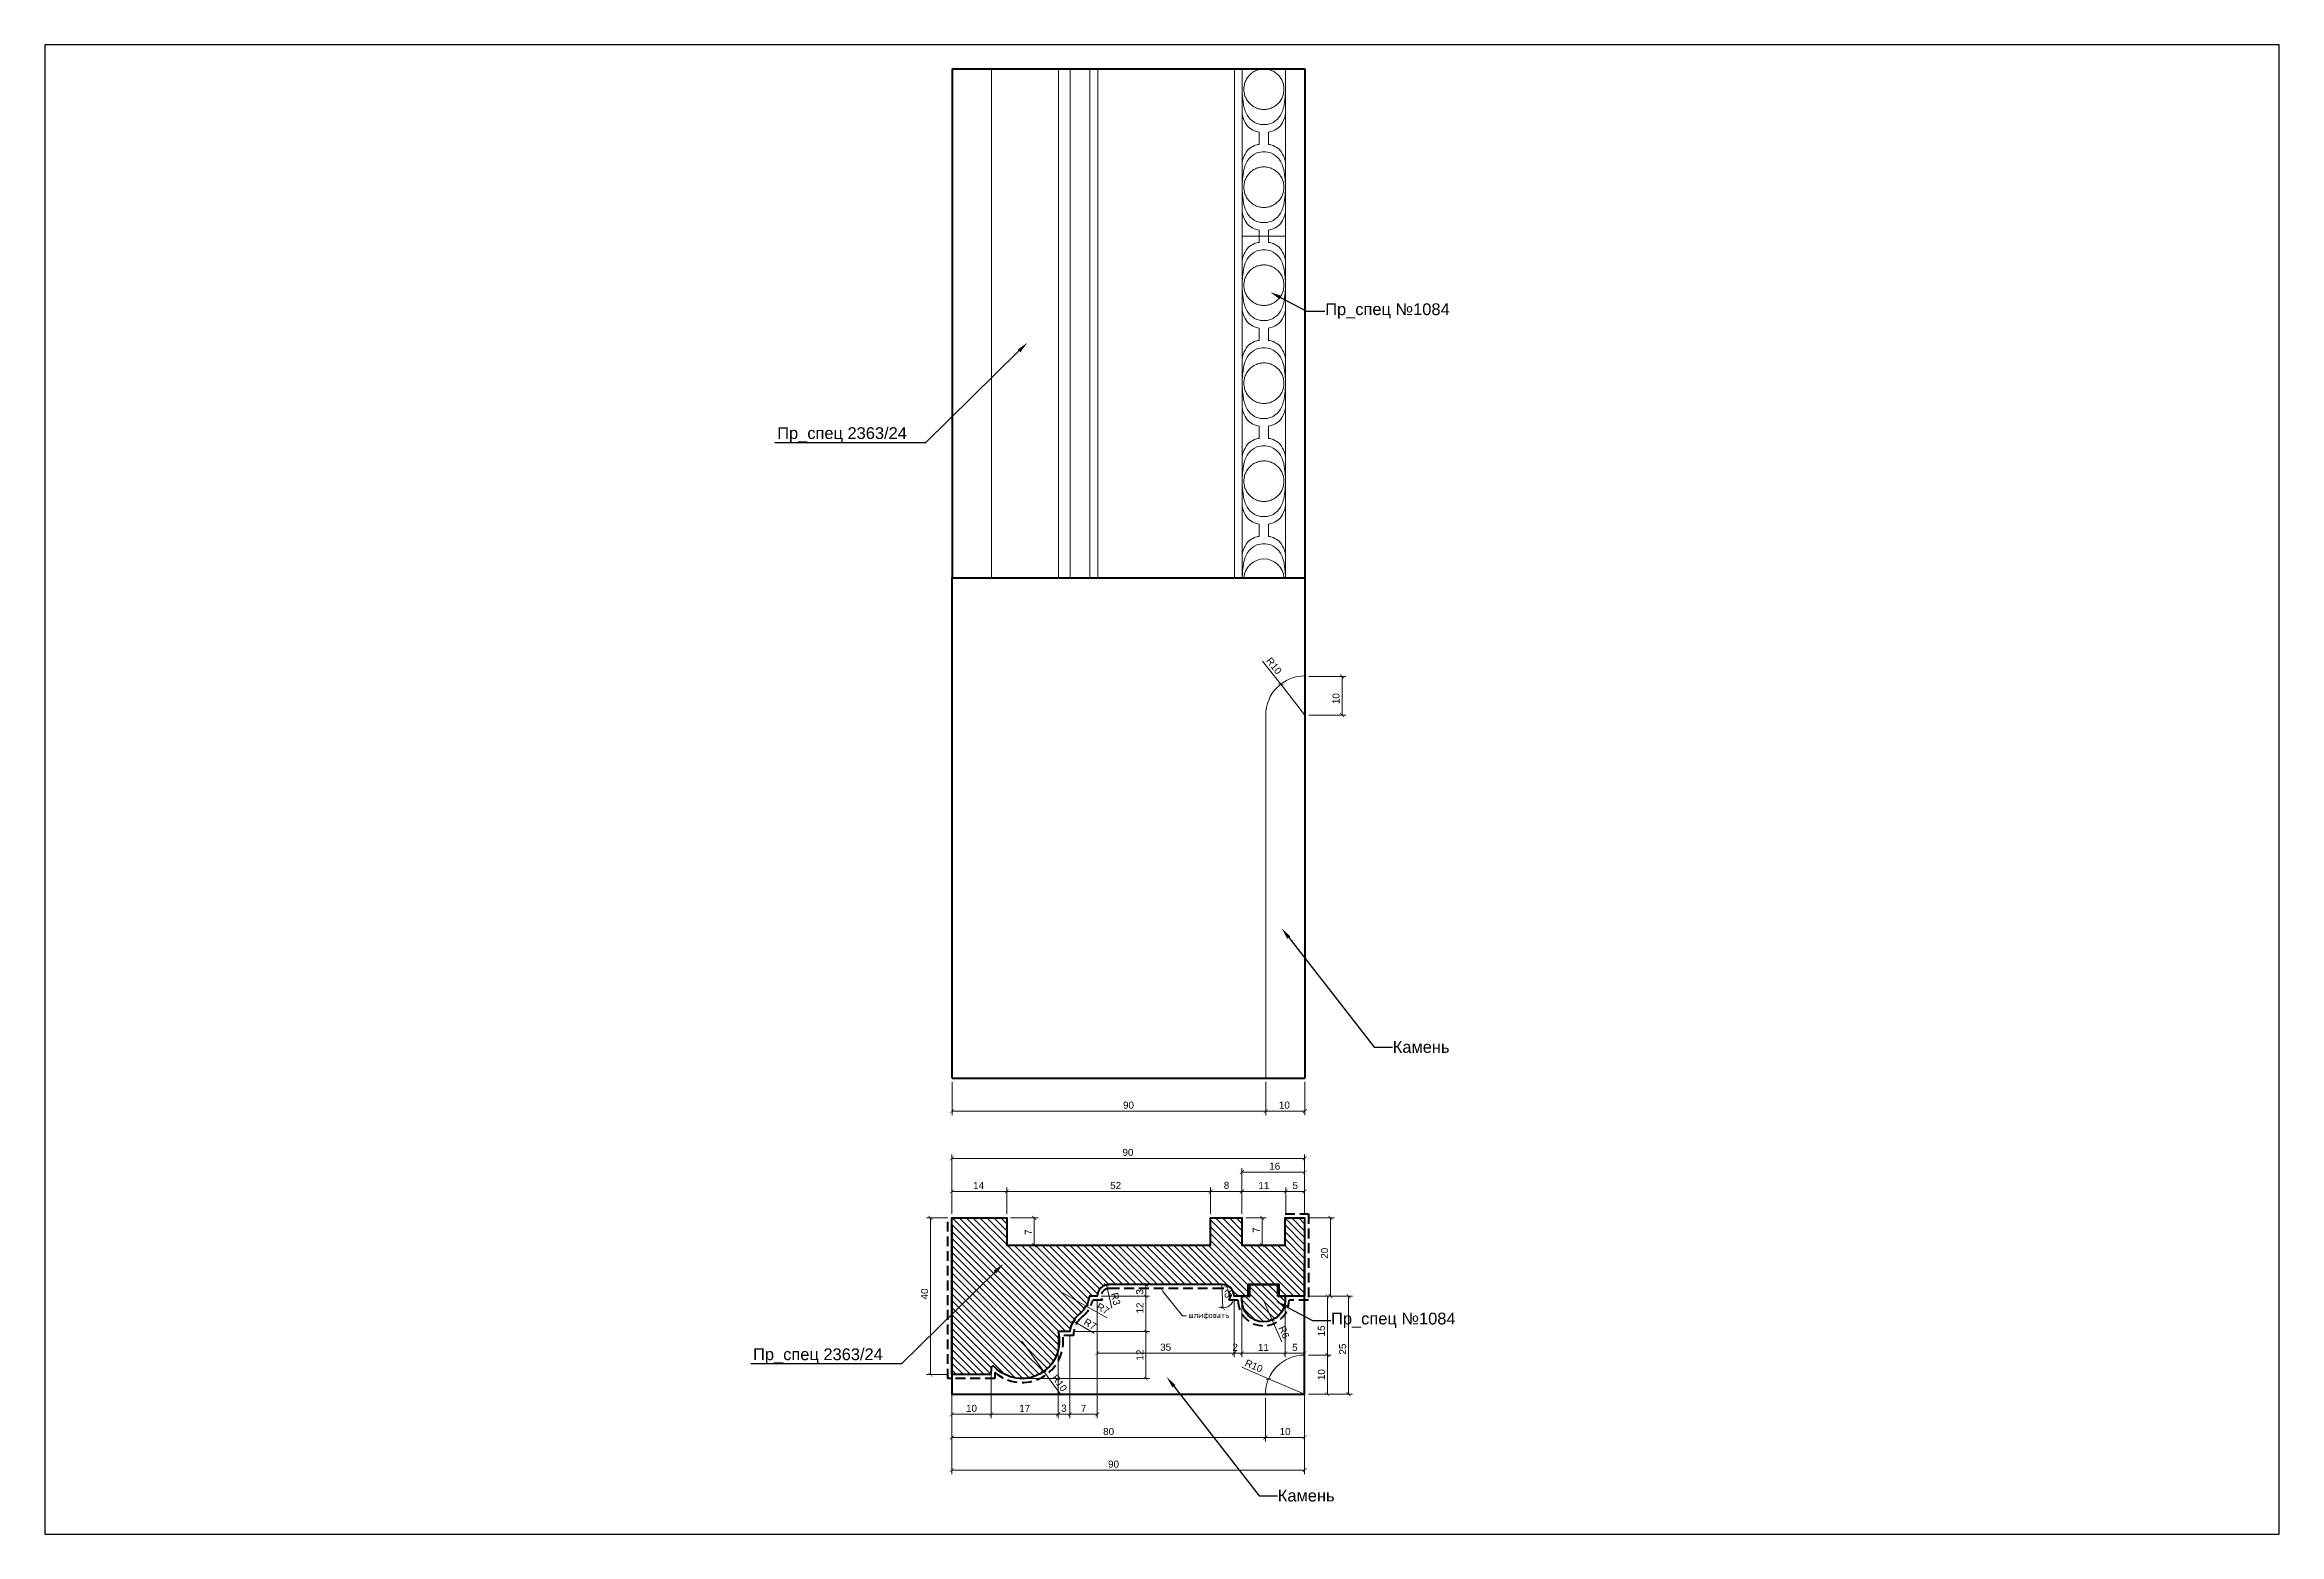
# Model space of a CAD drawing. Header units: millimetres. Extents: x 107 to 677, y -13925 to -13545.
import ezdxf
from ezdxf import colors
from ezdxf.entities.mleader import LeaderData, LeaderLine
from ezdxf.math import Vec2, Vec3

# ---------------------------------------------------------------- set-up
doc = ezdxf.new("R2010")
doc.units = ezdxf.units.MM
doc.linetypes.add('HIDDEN', pattern=[0.375, 0.25, -0.125])
for name, color, linetype, lineweight in [('0_Ном._пера__7_Ном._пера__38', 38, 'Continuous', 5), ('линия 15', 7, 'Continuous', 15), ('линия 50', 1, 'Continuous', 100), ('служебный слой РАЗМЕРЫ', 7, 'Continuous', 9)]:
    doc.layers.add(name, color=color, linetype=linetype, lineweight=lineweight)
doc.layers.add('Outside panel', color=7, linetype='Continuous', lineweight=18, true_color=0x7f5e57)
doc.layers.add('кривые', color=7, linetype='Continuous', true_color=0xffffff)
doc.layers.add('размеры в модели', color=7, linetype='Continuous')
doc.styles.get("Standard").update_dxf_attribs({"font": 'arial.ttf'})
doc.styles.add('ЕСКД профили текст', font='isocpeur.ttf')
doc.dimstyles.new('M_1', dxfattribs={"dimtxt": 1.8, "dimasz": 1, "dimexe": 1, "dimexo": 1, "dimgap": 0.6, "dimtad": 1, "dimdec": 0, "dimdsep": 46, "dimtxsty": 'Standard', "dimblk": 'ARCHTICK', "dimcen": -5, "dimclrd": 7, "dimclre": 7, "dimclrt": 7, "dimadec": 0, "dimazin": 0, "dimtfac": 1, "dimtdec": 0, "dimtmove": 0, "dimatfit": 3, "dimfxl": 1, "dimtolj": 1, "dimtzin": 0, "dimlwd": 5, "dimlwe": 5, "dimarcsym": 0})

msp = doc.modelspace()

# ---------------------------------------------------------------- blocks, each defined once
blk = doc.blocks.new('_ArchTick')
at = {"color": 0, "linetype": 'ByBlock', "const_width": 0.15}
blk.add_lwpolyline([(-0.5, -0.5), (0.5, 0.5)], dxfattribs=at)
blk = doc.blocks.new('*D40')
at = {"layer": 'Defpoints', "color": 0, "ltscale": 1000, "transparency": 16777216}
for p in [(412.36, -13844.59), (412.36, -13851.59), (417.54, -13851.59)]:
    blk.add_point(p, dxfattribs=at)
at = {"layer": 'линия 15', "color": 7, "lineweight": 5, "ltscale": 1000, "transparency": 16777216}
for p, q in [((413.36, -13844.59), (418.54, -13844.59)), ((417.54, -13844.59), (417.54, -13851.59)), ((413.36, -13851.59), (418.54, -13851.59))]:
    blk.add_line(p, q, dxfattribs=at)
for p, rotation in [((417.54, -13844.59), 90), ((417.54, -13851.59), 270)]:
    blk.add_blockref('_ArchTick', p, dxfattribs=dict(at, rotation=rotation))
at = {"layer": 'линия 15', "color": 7, "ltscale": 1000, "transparency": 16777216, "insert": (416.04, -13847.73), "char_height": 1.8, "attachment_point": 5, "rotation": 90}
blk.add_mtext('\\A1;7', dxfattribs=at)
blk = doc.blocks.new('*D39')
at = {"layer": 'Defpoints', "color": 0, "ltscale": 1000, "transparency": 16777216}
for p in [(428.36, -13829.41), (338.36, -13844.59), (428.36, -13844.62)]:
    blk.add_point(p, dxfattribs=at)
at = {"layer": 'линия 15', "color": 7, "lineweight": 5, "ltscale": 1000, "transparency": 16777216}
for p, q in [((338.36, -13843.59), (338.36, -13828.41)), ((338.36, -13829.41), (428.36, -13829.41)), ((428.36, -13843.62), (428.36, -13828.41))]:
    blk.add_line(p, q, dxfattribs=at)
at = {"layer": 'линия 15', "color": 7, "lineweight": 5, "ltscale": 1000, "transparency": 16777216, "rotation": 180}
blk.add_blockref('_ArchTick', (338.36, -13829.41), dxfattribs=at)
at = {"layer": 'линия 15', "color": 7, "lineweight": 5, "ltscale": 1000, "transparency": 16777216}
blk.add_blockref('_ArchTick', (428.36, -13829.41), dxfattribs=at)
at = {"layer": 'линия 15', "color": 7, "ltscale": 1000, "transparency": 16777216, "insert": (383.29, -13827.9), "char_height": 1.8, "attachment_point": 5}
blk.add_mtext('\\A1;90', dxfattribs=at)
blk = doc.blocks.new('*D38')
at = {"layer": 'Defpoints', "color": 0, "ltscale": 1000, "transparency": 16777216}
for p in [(412.36, -13837.83), (404.36, -13844.59), (412.36, -13844.59)]:
    blk.add_point(p, dxfattribs=at)
at = {"layer": 'линия 15', "color": 7, "lineweight": 5, "ltscale": 1000, "transparency": 16777216}
for p, q in [((404.36, -13843.59), (404.36, -13836.83)), ((404.36, -13837.83), (412.36, -13837.83)), ((412.36, -13843.59), (412.36, -13836.83))]:
    blk.add_line(p, q, dxfattribs=at)
at = {"layer": 'линия 15', "color": 7, "lineweight": 5, "ltscale": 1000, "transparency": 16777216, "rotation": 180}
blk.add_blockref('_ArchTick', (404.36, -13837.83), dxfattribs=at)
at = {"layer": 'линия 15', "color": 7, "lineweight": 5, "ltscale": 1000, "transparency": 16777216}
blk.add_blockref('_ArchTick', (412.36, -13837.83), dxfattribs=at)
at = {"layer": 'линия 15', "color": 7, "ltscale": 1000, "transparency": 16777216, "insert": (408.44, -13836.31), "char_height": 1.8, "attachment_point": 5}
blk.add_mtext('\\A1;8', dxfattribs=at)
blk = doc.blocks.new('*D37')
at = {"layer": 'Defpoints', "color": 0, "ltscale": 1000, "transparency": 16777216}
for p in [(404.36, -13837.85), (352.36, -13844.59), (404.36, -13844.59)]:
    blk.add_point(p, dxfattribs=at)
at = {"layer": 'линия 15', "color": 7, "lineweight": 5, "ltscale": 1000, "transparency": 16777216}
for p, q in [((352.36, -13843.59), (352.36, -13836.85)), ((352.36, -13837.85), (404.36, -13837.85)), ((404.36, -13843.59), (404.36, -13836.85))]:
    blk.add_line(p, q, dxfattribs=at)
at = {"layer": 'линия 15', "color": 7, "lineweight": 5, "ltscale": 1000, "transparency": 16777216, "rotation": 180}
blk.add_blockref('_ArchTick', (352.36, -13837.85), dxfattribs=at)
at = {"layer": 'линия 15', "color": 7, "lineweight": 5, "ltscale": 1000, "transparency": 16777216}
blk.add_blockref('_ArchTick', (404.36, -13837.85), dxfattribs=at)
at = {"layer": 'линия 15', "color": 7, "ltscale": 1000, "transparency": 16777216, "insert": (380.16, -13836.33), "char_height": 1.8, "attachment_point": 5}
blk.add_mtext('\\A1;52', dxfattribs=at)
blk = doc.blocks.new('*D36')
at = {"layer": 'Defpoints', "color": 0, "ltscale": 1000, "transparency": 16777216}
for p in [(352.36, -13844.59), (352.36, -13851.59), (359.39, -13851.59)]:
    blk.add_point(p, dxfattribs=at)
at = {"layer": 'линия 15', "color": 7, "lineweight": 5, "ltscale": 1000, "transparency": 16777216}
for p, q in [((353.36, -13844.59), (360.39, -13844.59)), ((359.39, -13844.59), (359.39, -13851.59)), ((353.36, -13851.59), (360.39, -13851.59))]:
    blk.add_line(p, q, dxfattribs=at)
for p, rotation in [((359.39, -13844.59), 90), ((359.39, -13851.59), 270)]:
    blk.add_blockref('_ArchTick', p, dxfattribs=dict(at, rotation=rotation))
at = {"layer": 'линия 15', "color": 7, "ltscale": 1000, "transparency": 16777216, "insert": (357.89, -13848.24), "char_height": 1.8, "attachment_point": 5, "rotation": 90}
blk.add_mtext('\\A1;7', dxfattribs=at)
blk = doc.blocks.new('*D35')
at = {"layer": 'Defpoints', "color": 0, "ltscale": 1000, "transparency": 16777216}
for p in [(428.36, -13832.93), (412.36, -13844.59), (428.36, -13844.59)]:
    blk.add_point(p, dxfattribs=at)
at = {"layer": 'линия 15', "color": 7, "lineweight": 5, "ltscale": 1000, "transparency": 16777216}
for p, q in [((412.36, -13843.59), (412.36, -13831.93)), ((412.36, -13832.93), (428.36, -13832.93)), ((428.36, -13843.59), (428.36, -13831.93))]:
    blk.add_line(p, q, dxfattribs=at)
at = {"layer": 'линия 15', "color": 7, "lineweight": 5, "ltscale": 1000, "transparency": 16777216, "rotation": 180}
blk.add_blockref('_ArchTick', (412.36, -13832.93), dxfattribs=at)
at = {"layer": 'линия 15', "color": 7, "lineweight": 5, "ltscale": 1000, "transparency": 16777216}
blk.add_blockref('_ArchTick', (428.36, -13832.93), dxfattribs=at)
at = {"layer": 'линия 15', "color": 7, "ltscale": 1000, "transparency": 16777216, "insert": (420.73, -13831.41), "char_height": 1.8, "attachment_point": 5}
blk.add_mtext('\\A1;16', dxfattribs=at)
blk = doc.blocks.new('*D34')
at = {"layer": 'Defpoints', "color": 0, "ltscale": 1000, "transparency": 16777216}
for p in [(428.43, -13706.47), (428.43, -13716.33), (437.9, -13716.33)]:
    blk.add_point(p, dxfattribs=at)
at = {"layer": 'линия 15', "color": 7, "lineweight": 5, "ltscale": 1000, "transparency": 16777216}
for p, q in [((429.43, -13706.47), (438.9, -13706.47)), ((437.9, -13706.47), (437.9, -13716.33)), ((429.43, -13716.33), (438.9, -13716.33))]:
    blk.add_line(p, q, dxfattribs=at)
for p, rotation in [((437.9, -13706.47), 90), ((437.9, -13716.33), 270)]:
    blk.add_blockref('_ArchTick', p, dxfattribs=dict(at, rotation=rotation))
at = {"layer": 'линия 15', "color": 7, "ltscale": 1000, "transparency": 16777216, "insert": (436.38, -13712.14), "char_height": 1.8, "attachment_point": 5, "rotation": 90}
blk.add_mtext('\\A1;10', dxfattribs=at)
blk = doc.blocks.new('*D33')
at = {"layer": 'Defpoints', "color": 0, "ltscale": 1000, "transparency": 16777216}
for p in [(422.27, -13708.45), (428.43, -13716.33)]:
    blk.add_point(p, dxfattribs=at)
at = {"layer": 'линия 15', "color": 7, "lineweight": 5, "ltscale": 1000, "transparency": 16777216}
for p in [(417.65, -13702.55), (428.43, -13716.33)]:
    blk.add_line(p, (422.27, -13708.45), dxfattribs=at)
at = {"layer": 'линия 15', "color": 7, "lineweight": 5, "ltscale": 1000, "transparency": 16777216, "rotation": 308.0191691656653}
blk.add_blockref('_ArchTick', (422.27, -13708.45), dxfattribs=at)
at = {"layer": 'линия 15', "color": 7, "ltscale": 1000, "transparency": 16777216, "insert": (420.54, -13703.78), "char_height": 1.8, "attachment_point": 5, "rotation": 308.0192}
blk.add_mtext('\\A1;R10', dxfattribs=at)
blk = doc.blocks.new('*D32')
at = {"layer": 'Defpoints', "color": 0, "ltscale": 1000, "transparency": 16777216}
for p in [(338.43, -13808.92), (428.43, -13808.92), (338.43, -13817.36)]:
    blk.add_point(p, dxfattribs=at)
at = {"layer": 'линия 15', "color": 7, "lineweight": 5, "ltscale": 1000, "transparency": 16777216}
for p, q in [((338.43, -13809.92), (338.43, -13818.36)), ((428.43, -13809.92), (428.43, -13818.36)), ((428.43, -13817.36), (338.43, -13817.36))]:
    blk.add_line(p, q, dxfattribs=at)
at = {"layer": 'линия 15', "color": 7, "lineweight": 5, "ltscale": 1000, "transparency": 16777216, "rotation": 180}
blk.add_blockref('_ArchTick', (338.43, -13817.36), dxfattribs=at)
at = {"layer": 'линия 15', "color": 7, "lineweight": 5, "ltscale": 1000, "transparency": 16777216}
blk.add_blockref('_ArchTick', (428.43, -13817.36), dxfattribs=at)
at = {"layer": 'линия 15', "color": 7, "ltscale": 1000, "transparency": 16777216, "insert": (383.43, -13815.84), "char_height": 1.8, "attachment_point": 5}
blk.add_mtext('\\A1;90', dxfattribs=at)
blk = doc.blocks.new('*D31')
at = {"layer": 'Defpoints', "color": 0, "ltscale": 1000, "transparency": 16777216}
for p in [(418.43, -13808.92), (428.43, -13808.92), (428.43, -13817.36)]:
    blk.add_point(p, dxfattribs=at)
at = {"layer": 'линия 15', "color": 7, "lineweight": 5, "ltscale": 1000, "transparency": 16777216}
for p, q in [((418.43, -13809.92), (418.43, -13818.36)), ((428.43, -13809.92), (428.43, -13818.36)), ((418.43, -13817.36), (428.43, -13817.36))]:
    blk.add_line(p, q, dxfattribs=at)
at = {"layer": 'линия 15', "color": 7, "lineweight": 5, "ltscale": 1000, "transparency": 16777216, "rotation": 180}
blk.add_blockref('_ArchTick', (418.43, -13817.36), dxfattribs=at)
at = {"layer": 'линия 15', "color": 7, "lineweight": 5, "ltscale": 1000, "transparency": 16777216}
blk.add_blockref('_ArchTick', (428.43, -13817.36), dxfattribs=at)
at = {"layer": 'линия 15', "color": 7, "ltscale": 1000, "transparency": 16777216, "insert": (423.19, -13815.84), "char_height": 1.8, "attachment_point": 5}
blk.add_mtext('\\A1;10', dxfattribs=at)
blk = doc.blocks.new('*D30')
at = {"layer": 'Defpoints', "color": 0, "ltscale": 1000, "transparency": 16777216}
for p in [(368.47, -13873.59), (356.23, -13885.58), (387.83, -13885.58)]:
    blk.add_point(p, dxfattribs=at)
at = {"layer": 'линия 15', "color": 7, "lineweight": 5, "ltscale": 1000, "transparency": 16777216}
for p, q in [((369.47, -13873.59), (388.83, -13873.59)), ((387.83, -13873.59), (387.83, -13885.58)), ((357.23, -13885.58), (388.83, -13885.58))]:
    blk.add_line(p, q, dxfattribs=at)
for p, rotation in [((387.83, -13873.59), 90), ((387.83, -13885.58), 270)]:
    blk.add_blockref('_ArchTick', p, dxfattribs=dict(at, rotation=rotation))
at = {"layer": 'линия 15', "color": 7, "ltscale": 1000, "transparency": 16777216, "insert": (386.32, -13879.59), "char_height": 1.8, "attachment_point": 5, "rotation": 90}
blk.add_mtext('\\A1;12', dxfattribs=at)
blk = doc.blocks.new('*D29')
at = {"layer": 'Defpoints', "color": 0, "ltscale": 1000, "transparency": 16777216}
for p in [(378.47, -13861.59), (368.47, -13873.59), (387.83, -13873.59)]:
    blk.add_point(p, dxfattribs=at)
at = {"layer": 'линия 15', "color": 7, "lineweight": 5, "ltscale": 1000, "transparency": 16777216}
for p, q in [((379.47, -13861.59), (388.83, -13861.59)), ((387.83, -13861.59), (387.83, -13873.59)), ((369.47, -13873.59), (388.83, -13873.59))]:
    blk.add_line(p, q, dxfattribs=at)
for p, rotation in [((387.83, -13861.59), 90), ((387.83, -13873.59), 270)]:
    blk.add_blockref('_ArchTick', p, dxfattribs=dict(at, rotation=rotation))
at = {"layer": 'линия 15', "color": 7, "ltscale": 1000, "transparency": 16777216, "insert": (386.32, -13867.59), "char_height": 1.8, "attachment_point": 5, "rotation": 90}
blk.add_mtext('\\A1;12', dxfattribs=at)
blk = doc.blocks.new('*D28')
at = {"layer": 'Defpoints', "color": 0, "ltscale": 1000, "transparency": 16777216}
for p in [(378.47, -13861.59), (387.83, -13861.59), (375.47, -13864.59)]:
    blk.add_point(p, dxfattribs=at)
at = {"layer": 'линия 15', "color": 7, "lineweight": 5, "ltscale": 1000, "transparency": 16777216}
for p, q in [((379.47, -13861.59), (388.83, -13861.59)), ((387.83, -13864.59), (387.83, -13861.59)), ((376.47, -13864.59), (388.83, -13864.59))]:
    blk.add_line(p, q, dxfattribs=at)
for p, rotation in [((387.83, -13861.59), 90), ((387.83, -13864.59), 270)]:
    blk.add_blockref('_ArchTick', p, dxfattribs=dict(at, rotation=rotation))
at = {"layer": 'линия 15', "color": 7, "ltscale": 1000, "transparency": 16777216, "insert": (386.31, -13863.46), "char_height": 1.8, "attachment_point": 5, "rotation": 90}
blk.add_mtext('\\A1;3', dxfattribs=at)
blk = doc.blocks.new('*D27')
at = {"layer": 'Defpoints', "color": 0, "ltscale": 1000, "transparency": 16777216}
for p in [(338.36, -13884.59), (418.36, -13889.59), (338.36, -13900.63)]:
    blk.add_point(p, dxfattribs=at)
at = {"layer": 'линия 15', "color": 7, "lineweight": 5, "ltscale": 1000, "transparency": 16777216}
for p, q in [((338.36, -13885.59), (338.36, -13901.63)), ((418.36, -13890.59), (418.36, -13901.63)), ((418.36, -13900.63), (338.36, -13900.63))]:
    blk.add_line(p, q, dxfattribs=at)
at = {"layer": 'линия 15', "color": 7, "lineweight": 5, "ltscale": 1000, "transparency": 16777216, "rotation": 180}
blk.add_blockref('_ArchTick', (338.36, -13900.63), dxfattribs=at)
at = {"layer": 'линия 15', "color": 7, "lineweight": 5, "ltscale": 1000, "transparency": 16777216}
blk.add_blockref('_ArchTick', (418.36, -13900.63), dxfattribs=at)
at = {"layer": 'линия 15', "color": 7, "ltscale": 1000, "transparency": 16777216, "insert": (378.36, -13899.11), "char_height": 1.8, "attachment_point": 5}
blk.add_mtext('\\A1;80', dxfattribs=at)
blk = doc.blocks.new('*D26')
at = {"layer": 'Defpoints', "color": 0, "ltscale": 1000, "transparency": 16777216}
for p in [(418.36, -13889.59), (428.36, -13889.59), (418.36, -13900.63)]:
    blk.add_point(p, dxfattribs=at)
at = {"layer": 'линия 15', "color": 7, "lineweight": 5, "ltscale": 1000, "transparency": 16777216}
for p, q in [((418.36, -13890.59), (418.36, -13901.63)), ((428.36, -13890.59), (428.36, -13901.63)), ((428.36, -13900.63), (418.36, -13900.63))]:
    blk.add_line(p, q, dxfattribs=at)
at = {"layer": 'линия 15', "color": 7, "lineweight": 5, "ltscale": 1000, "transparency": 16777216, "rotation": 180}
blk.add_blockref('_ArchTick', (418.36, -13900.63), dxfattribs=at)
at = {"layer": 'линия 15', "color": 7, "lineweight": 5, "ltscale": 1000, "transparency": 16777216}
blk.add_blockref('_ArchTick', (428.36, -13900.63), dxfattribs=at)
at = {"layer": 'линия 15', "color": 7, "ltscale": 1000, "transparency": 16777216, "insert": (423.38, -13899.11), "char_height": 1.8, "attachment_point": 5}
blk.add_mtext('\\A1;10', dxfattribs=at)
blk = doc.blocks.new('*D25')
at = {"layer": 'Defpoints', "color": 0, "ltscale": 1000, "transparency": 16777216}
for p in [(419.18, -13885.64), (428.36, -13889.59)]:
    blk.add_point(p, dxfattribs=at)
at = {"layer": 'линия 15', "color": 7, "lineweight": 5, "ltscale": 1000, "transparency": 16777216}
for p in [(412.3, -13882.67), (428.36, -13889.59)]:
    blk.add_line(p, (419.18, -13885.64), dxfattribs=at)
at = {"layer": 'линия 15', "color": 7, "lineweight": 5, "ltscale": 1000, "transparency": 16777216, "rotation": 336.679300267845}
blk.add_blockref('_ArchTick', (419.18, -13885.64), dxfattribs=at)
at = {"layer": 'линия 15', "color": 7, "ltscale": 1000, "transparency": 16777216, "insert": (415.42, -13882.36), "char_height": 1.8, "attachment_point": 5, "rotation": 336.6793}
blk.add_mtext('\\A1;R10', dxfattribs=at)
blk = doc.blocks.new('*D24')
at = {"layer": 'Defpoints', "color": 0, "ltscale": 1000, "transparency": 16777216}
for p in [(428.36, -13864.59), (439.58, -13864.59), (428.36, -13889.59)]:
    blk.add_point(p, dxfattribs=at)
at = {"layer": 'линия 15', "color": 7, "lineweight": 5, "ltscale": 1000, "transparency": 16777216}
for p, q in [((429.36, -13864.59), (440.58, -13864.59)), ((439.58, -13889.59), (439.58, -13864.59)), ((429.36, -13889.59), (440.58, -13889.59))]:
    blk.add_line(p, q, dxfattribs=at)
for p, rotation in [((439.58, -13864.59), 90), ((439.58, -13889.59), 270)]:
    blk.add_blockref('_ArchTick', p, dxfattribs=dict(at, rotation=rotation))
at = {"layer": 'линия 15', "color": 7, "ltscale": 1000, "transparency": 16777216, "insert": (438.06, -13878.07), "char_height": 1.8, "attachment_point": 5, "rotation": 90}
blk.add_mtext('\\A1;25', dxfattribs=at)
blk = doc.blocks.new('*D23')
at = {"layer": 'Defpoints', "color": 0, "ltscale": 1000, "transparency": 16777216}
for p in [(428.36, -13879.59), (428.36, -13889.59), (434.16, -13889.59)]:
    blk.add_point(p, dxfattribs=at)
at = {"layer": 'линия 15', "color": 7, "lineweight": 5, "ltscale": 1000, "transparency": 16777216}
for p, q in [((429.36, -13879.59), (435.16, -13879.59)), ((434.16, -13879.59), (434.16, -13889.59)), ((429.36, -13889.59), (435.16, -13889.59))]:
    blk.add_line(p, q, dxfattribs=at)
for p, rotation in [((434.16, -13879.59), 90), ((434.16, -13889.59), 270)]:
    blk.add_blockref('_ArchTick', p, dxfattribs=dict(at, rotation=rotation))
at = {"layer": 'линия 15', "color": 7, "ltscale": 1000, "transparency": 16777216, "insert": (432.64, -13884.59), "char_height": 1.8, "attachment_point": 5, "rotation": 90}
blk.add_mtext('\\A1;10', dxfattribs=at)
blk = doc.blocks.new('*D22')
at = {"layer": 'Defpoints', "color": 0, "ltscale": 1000, "transparency": 16777216}
for p in [(428.36, -13864.59), (428.36, -13879.59), (434.16, -13879.59)]:
    blk.add_point(p, dxfattribs=at)
at = {"layer": 'линия 15', "color": 7, "lineweight": 5, "ltscale": 1000, "transparency": 16777216}
for p, q in [((429.36, -13864.59), (435.16, -13864.59)), ((434.16, -13864.59), (434.16, -13879.59)), ((429.36, -13879.59), (435.16, -13879.59))]:
    blk.add_line(p, q, dxfattribs=at)
for p, rotation in [((434.16, -13864.59), 90), ((434.16, -13879.59), 270)]:
    blk.add_blockref('_ArchTick', p, dxfattribs=dict(at, rotation=rotation))
at = {"layer": 'линия 15', "color": 7, "ltscale": 1000, "transparency": 16777216, "insert": (432.64, -13873.42), "char_height": 1.8, "attachment_point": 5, "rotation": 90}
blk.add_mtext('\\A1;15', dxfattribs=at)
blk = doc.blocks.new('*D21')
at = {"layer": 'Defpoints', "color": 0, "ltscale": 1000, "transparency": 16777216}
for p in [(338.36, -13844.59), (428.36, -13844.62), (428.36, -13908.94)]:
    blk.add_point(p, dxfattribs=at)
at = {"layer": 'линия 15', "color": 7, "lineweight": 5, "ltscale": 1000, "transparency": 16777216}
for p, q in [((338.36, -13845.59), (338.36, -13909.94)), ((428.36, -13845.62), (428.36, -13909.94)), ((338.36, -13908.94), (428.36, -13908.94))]:
    blk.add_line(p, q, dxfattribs=at)
at = {"layer": 'линия 15', "color": 7, "lineweight": 5, "ltscale": 1000, "transparency": 16777216, "rotation": 180}
blk.add_blockref('_ArchTick', (338.36, -13908.94), dxfattribs=at)
at = {"layer": 'линия 15', "color": 7, "lineweight": 5, "ltscale": 1000, "transparency": 16777216}
blk.add_blockref('_ArchTick', (428.36, -13908.94), dxfattribs=at)
at = {"layer": 'линия 15', "color": 7, "ltscale": 1000, "transparency": 16777216, "insert": (379.62, -13907.42), "char_height": 1.8, "attachment_point": 5}
blk.add_mtext('\\A1;90', dxfattribs=at)
blk = doc.blocks.new('*D18')
at = {"layer": 'Defpoints', "color": 0, "ltscale": 1000, "transparency": 16777216}
for p in [(352.36, -13837.85), (338.36, -13844.59), (352.36, -13844.59)]:
    blk.add_point(p, dxfattribs=at)
at = {"layer": 'линия 15', "color": 7, "lineweight": 5, "ltscale": 1000, "transparency": 16777216}
for p, q in [((338.36, -13843.59), (338.36, -13836.85)), ((338.36, -13837.85), (352.36, -13837.85)), ((352.36, -13843.59), (352.36, -13836.85))]:
    blk.add_line(p, q, dxfattribs=at)
at = {"layer": 'линия 15', "color": 7, "lineweight": 5, "ltscale": 1000, "transparency": 16777216, "rotation": 180}
blk.add_blockref('_ArchTick', (338.36, -13837.85), dxfattribs=at)
at = {"layer": 'линия 15', "color": 7, "lineweight": 5, "ltscale": 1000, "transparency": 16777216}
blk.add_blockref('_ArchTick', (352.36, -13837.85), dxfattribs=at)
at = {"layer": 'линия 15', "color": 7, "ltscale": 1000, "transparency": 16777216, "insert": (345.2, -13836.35), "char_height": 1.8, "attachment_point": 5}
blk.add_mtext('\\A1;14', dxfattribs=at)
blk = doc.blocks.new('*D17')
at = {"layer": 'Defpoints', "color": 0, "ltscale": 1000, "transparency": 16777216}
for p in [(417.88, -13865.59), (420.09, -13870.65)]:
    blk.add_point(p, dxfattribs=at)
at = {"layer": 'линия 15', "color": 7, "lineweight": 5, "ltscale": 1000, "transparency": 16777216}
for p in [(417.88, -13865.59), (422.54, -13876.24)]:
    blk.add_line(p, (420.09, -13870.65), dxfattribs=at)
at = {"layer": 'линия 15', "color": 7, "lineweight": 5, "ltscale": 1000, "transparency": 16777216, "rotation": 113.6330906458843}
blk.add_blockref('_ArchTick', (420.09, -13870.65), dxfattribs=at)
at = {"layer": 'линия 15', "color": 7, "ltscale": 1000, "transparency": 16777216, "insert": (423.11, -13873.76), "char_height": 1.8, "attachment_point": 5, "rotation": 293.6331}
blk.add_mtext('\\A1;R6', dxfattribs=at)
blk = doc.blocks.new('*D16')
at = {"layer": 'Defpoints', "color": 0, "ltscale": 1000, "transparency": 16777216}
for p in [(407.36, -13864.59), (407.49, -13867.59)]:
    blk.add_point(p, dxfattribs=at)
at = {"layer": 'линия 15', "color": 7, "lineweight": 5, "ltscale": 1000, "transparency": 16777216}
blk.add_line((407.22, -13861.5), (407.49, -13867.59), dxfattribs=at)
blk.add_arc((407.36, -13864.59), 3, 253.4818, 340.9002, dxfattribs=at)
at = {"layer": 'линия 15', "color": 7, "lineweight": 5, "ltscale": 1000, "transparency": 16777216, "rotation": 272.580401310598}
blk.add_blockref('_ArchTick', (407.49, -13867.59), dxfattribs=at)
at = {"layer": 'линия 15', "color": 7, "ltscale": 1000, "transparency": 16777216, "insert": (408.83, -13863.48), "char_height": 1.8, "attachment_point": 5, "rotation": 272.5804}
blk.add_mtext('\\A1;R3', dxfattribs=at)
blk = doc.blocks.new('*D15')
at = {"layer": 'Defpoints', "color": 0, "ltscale": 1000, "transparency": 16777216}
for p in [(377.79, -13861.67), (378.47, -13864.59)]:
    blk.add_point(p, dxfattribs=at)
at = {"layer": 'линия 15', "color": 7, "lineweight": 5, "ltscale": 1000, "transparency": 16777216}
blk.add_line((379.17, -13867.62), (377.79, -13861.67), dxfattribs=at)
at = {"layer": 'линия 15', "color": 7, "lineweight": 5, "ltscale": 1000, "transparency": 16777216, "rotation": 103.1196442628011}
blk.add_blockref('_ArchTick', (377.79, -13861.67), dxfattribs=at)
at = {"layer": 'линия 15', "color": 7, "ltscale": 1000, "transparency": 16777216, "insert": (380.19, -13865.27), "char_height": 1.8, "attachment_point": 5, "rotation": 283.1196}
blk.add_mtext('\\A1;R3', dxfattribs=at)
blk = doc.blocks.new('*D14')
at = {"layer": 'Defpoints', "color": 0, "ltscale": 1000, "transparency": 16777216}
for p in [(366.65, -13863.75), (372.65, -13867.1)]:
    blk.add_point(p, dxfattribs=at)
at = {"layer": 'линия 15', "color": 7, "lineweight": 5, "ltscale": 1000, "transparency": 16777216}
for p in [(366.65, -13863.75), (377.98, -13870.07)]:
    blk.add_line(p, (372.65, -13867.1), dxfattribs=at)
at = {"layer": 'линия 15', "color": 7, "lineweight": 5, "ltscale": 1000, "transparency": 16777216, "rotation": 150.8541179519521}
blk.add_blockref('_ArchTick', (372.65, -13867.1), dxfattribs=at)
at = {"layer": 'линия 15', "color": 7, "ltscale": 1000, "transparency": 16777216, "insert": (376.92, -13867.76), "char_height": 1.8, "attachment_point": 5, "rotation": 330.8541}
blk.add_mtext('\\A1;R7', dxfattribs=at)
blk = doc.blocks.new('*D13')
at = {"layer": 'Defpoints', "color": 0, "ltscale": 1000, "transparency": 16777216}
for p in [(369.39, -13870.92), (375.29, -13874.44)]:
    blk.add_point(p, dxfattribs=at)
at = {"layer": 'линия 15', "color": 7, "lineweight": 5, "ltscale": 1000, "transparency": 16777216}
blk.add_line((374.64, -13874.05), (369.39, -13870.92), dxfattribs=at)
at = {"layer": 'линия 15', "color": 7, "lineweight": 5, "ltscale": 1000, "transparency": 16777216, "rotation": 149.1640841343439}
blk.add_blockref('_ArchTick', (369.39, -13870.92), dxfattribs=at)
at = {"layer": 'линия 15', "color": 7, "ltscale": 1000, "transparency": 16777216, "insert": (373.65, -13871.71), "char_height": 1.8, "attachment_point": 5, "rotation": 329.1641}
blk.add_mtext('\\A1;R7', dxfattribs=at)
blk = doc.blocks.new('*D12')
at = {"layer": 'Defpoints', "color": 0, "ltscale": 1000, "transparency": 16777216}
for p in [(356.23, -13876.03), (361.83, -13883.77)]:
    blk.add_point(p, dxfattribs=at)
at = {"layer": 'линия 15', "color": 7, "lineweight": 5, "ltscale": 1000, "transparency": 16777216}
for p in [(356.23, -13876.03), (366.22, -13889.84)]:
    blk.add_line(p, (361.83, -13883.77), dxfattribs=at)
at = {"layer": 'линия 15', "color": 7, "lineweight": 5, "ltscale": 1000, "transparency": 16777216, "rotation": 125.8761396792678}
blk.add_blockref('_ArchTick', (361.83, -13883.77), dxfattribs=at)
at = {"layer": 'линия 15', "color": 7, "ltscale": 1000, "transparency": 16777216, "insert": (365.84, -13886.73), "char_height": 1.8, "attachment_point": 5, "rotation": 305.8761}
blk.add_mtext('\\A1;R10', dxfattribs=at)
blk = doc.blocks.new('*D11')
at = {"layer": 'Defpoints', "color": 0, "ltscale": 1000, "transparency": 16777216}
for p in [(338.36, -13884.59), (348.42, -13882.91), (338.36, -13894.71)]:
    blk.add_point(p, dxfattribs=at)
at = {"layer": 'линия 15', "color": 7, "lineweight": 5, "ltscale": 1000, "transparency": 16777216}
for p, q in [((348.42, -13883.91), (348.42, -13895.71)), ((338.36, -13885.59), (338.36, -13895.71)), ((348.42, -13894.71), (338.36, -13894.71))]:
    blk.add_line(p, q, dxfattribs=at)
at = {"layer": 'линия 15', "color": 7, "lineweight": 5, "ltscale": 1000, "transparency": 16777216, "rotation": 180}
blk.add_blockref('_ArchTick', (338.36, -13894.71), dxfattribs=at)
at = {"layer": 'линия 15', "color": 7, "lineweight": 5, "ltscale": 1000, "transparency": 16777216}
blk.add_blockref('_ArchTick', (348.42, -13894.71), dxfattribs=at)
at = {"layer": 'линия 15', "color": 7, "ltscale": 1000, "transparency": 16777216, "insert": (343.39, -13893.19), "char_height": 1.8, "attachment_point": 5}
blk.add_mtext('\\A1;10', dxfattribs=at)
blk = doc.blocks.new('*D10')
at = {"layer": 'Defpoints', "color": 0, "ltscale": 1000, "transparency": 16777216}
for p in [(365.47, -13873.59), (348.42, -13882.91), (348.42, -13894.71)]:
    blk.add_point(p, dxfattribs=at)
at = {"layer": 'линия 15', "color": 7, "lineweight": 5, "ltscale": 1000, "transparency": 16777216}
for p, q in [((365.47, -13874.59), (365.47, -13895.71)), ((348.42, -13883.91), (348.42, -13895.71)), ((365.47, -13894.71), (348.42, -13894.71))]:
    blk.add_line(p, q, dxfattribs=at)
at = {"layer": 'линия 15', "color": 7, "lineweight": 5, "ltscale": 1000, "transparency": 16777216, "rotation": 180}
blk.add_blockref('_ArchTick', (348.42, -13894.71), dxfattribs=at)
at = {"layer": 'линия 15', "color": 7, "lineweight": 5, "ltscale": 1000, "transparency": 16777216}
blk.add_blockref('_ArchTick', (365.47, -13894.71), dxfattribs=at)
at = {"layer": 'линия 15', "color": 7, "ltscale": 1000, "transparency": 16777216, "insert": (356.94, -13893.21), "char_height": 1.8, "attachment_point": 5}
blk.add_mtext('\\A1;17', dxfattribs=at)
blk = doc.blocks.new('*D9')
at = {"layer": 'Defpoints', "color": 0, "ltscale": 1000, "transparency": 16777216}
for p in [(365.47, -13873.59), (368.47, -13873.59), (365.47, -13894.71)]:
    blk.add_point(p, dxfattribs=at)
at = {"layer": 'линия 15', "color": 7, "lineweight": 5, "ltscale": 1000, "transparency": 16777216}
for p, q in [((365.47, -13874.59), (365.47, -13895.71)), ((368.47, -13874.59), (368.47, -13895.71)), ((368.47, -13894.71), (365.47, -13894.71))]:
    blk.add_line(p, q, dxfattribs=at)
at = {"layer": 'линия 15', "color": 7, "lineweight": 5, "ltscale": 1000, "transparency": 16777216, "rotation": 180}
blk.add_blockref('_ArchTick', (365.47, -13894.71), dxfattribs=at)
at = {"layer": 'линия 15', "color": 7, "lineweight": 5, "ltscale": 1000, "transparency": 16777216}
blk.add_blockref('_ArchTick', (368.47, -13894.71), dxfattribs=at)
at = {"layer": 'линия 15', "color": 7, "ltscale": 1000, "transparency": 16777216, "insert": (366.97, -13893.19), "char_height": 1.8, "attachment_point": 5}
blk.add_mtext('\\A1;3', dxfattribs=at)
blk = doc.blocks.new('*D8')
at = {"layer": 'Defpoints', "color": 0, "ltscale": 1000, "transparency": 16777216}
for p in [(375.47, -13864.59), (368.47, -13873.59), (368.47, -13894.71)]:
    blk.add_point(p, dxfattribs=at)
at = {"layer": 'линия 15', "color": 7, "lineweight": 5, "ltscale": 1000, "transparency": 16777216}
for p, q in [((375.47, -13865.59), (375.47, -13895.71)), ((368.47, -13874.59), (368.47, -13895.71)), ((375.47, -13894.71), (368.47, -13894.71))]:
    blk.add_line(p, q, dxfattribs=at)
at = {"layer": 'линия 15', "color": 7, "lineweight": 5, "ltscale": 1000, "transparency": 16777216, "rotation": 180}
blk.add_blockref('_ArchTick', (368.47, -13894.71), dxfattribs=at)
at = {"layer": 'линия 15', "color": 7, "lineweight": 5, "ltscale": 1000, "transparency": 16777216}
blk.add_blockref('_ArchTick', (375.47, -13894.71), dxfattribs=at)
at = {"layer": 'линия 15', "color": 7, "ltscale": 1000, "transparency": 16777216, "insert": (371.97, -13893.21), "char_height": 1.8, "attachment_point": 5}
blk.add_mtext('\\A1;7', dxfattribs=at)
blk = doc.blocks.new('*D7')
at = {"layer": 'Defpoints', "color": 0, "ltscale": 1000, "transparency": 16777216}
for p in [(375.47, -13864.59), (410.36, -13864.59), (375.47, -13879.12)]:
    blk.add_point(p, dxfattribs=at)
at = {"layer": 'линия 15', "color": 7, "lineweight": 5, "ltscale": 1000, "transparency": 16777216}
for p, q in [((375.47, -13865.59), (375.47, -13880.12)), ((410.36, -13865.59), (410.36, -13880.12)), ((410.36, -13879.12), (375.47, -13879.12))]:
    blk.add_line(p, q, dxfattribs=at)
at = {"layer": 'линия 15', "color": 7, "lineweight": 5, "ltscale": 1000, "transparency": 16777216, "rotation": 180}
blk.add_blockref('_ArchTick', (375.47, -13879.12), dxfattribs=at)
at = {"layer": 'линия 15', "color": 7, "lineweight": 5, "ltscale": 1000, "transparency": 16777216}
blk.add_blockref('_ArchTick', (410.36, -13879.12), dxfattribs=at)
at = {"layer": 'линия 15', "color": 7, "ltscale": 1000, "transparency": 16777216, "insert": (392.91, -13877.6), "char_height": 1.8, "attachment_point": 5}
blk.add_mtext('\\A1;35', dxfattribs=at)
blk = doc.blocks.new('*D6')
at = {"layer": 'Defpoints', "color": 0, "ltscale": 1000, "transparency": 16777216}
for p in [(410.36, -13864.59), (412.36, -13864.59), (410.36, -13879.12)]:
    blk.add_point(p, dxfattribs=at)
at = {"layer": 'линия 15', "color": 7, "lineweight": 5, "ltscale": 1000, "transparency": 16777216}
for p, q in [((410.36, -13865.59), (410.36, -13880.12)), ((412.36, -13865.59), (412.36, -13880.12)), ((412.36, -13879.12), (410.36, -13879.12))]:
    blk.add_line(p, q, dxfattribs=at)
at = {"layer": 'линия 15', "color": 7, "lineweight": 5, "ltscale": 1000, "transparency": 16777216, "rotation": 180}
blk.add_blockref('_ArchTick', (410.36, -13879.12), dxfattribs=at)
at = {"layer": 'линия 15', "color": 7, "lineweight": 5, "ltscale": 1000, "transparency": 16777216}
blk.add_blockref('_ArchTick', (412.36, -13879.12), dxfattribs=at)
at = {"layer": 'линия 15', "color": 7, "ltscale": 1000, "transparency": 16777216, "insert": (410.63, -13877.62), "char_height": 1.8, "attachment_point": 5}
blk.add_mtext('\\A1;2', dxfattribs=at)
blk = doc.blocks.new('*D4')
at = {"layer": 'Defpoints', "color": 0, "ltscale": 1000, "transparency": 16777216}
for p in [(412.36, -13864.59), (423.4, -13864.59), (412.36, -13879.14)]:
    blk.add_point(p, dxfattribs=at)
at = {"layer": 'линия 15', "color": 7, "lineweight": 5, "ltscale": 1000, "transparency": 16777216}
for p, q in [((412.36, -13865.59), (412.36, -13880.14)), ((423.4, -13865.59), (423.4, -13880.14)), ((423.4, -13879.14), (412.36, -13879.14))]:
    blk.add_line(p, q, dxfattribs=at)
at = {"layer": 'линия 15', "color": 7, "lineweight": 5, "ltscale": 1000, "transparency": 16777216, "rotation": 180}
blk.add_blockref('_ArchTick', (412.36, -13879.14), dxfattribs=at)
at = {"layer": 'линия 15', "color": 7, "lineweight": 5, "ltscale": 1000, "transparency": 16777216}
blk.add_blockref('_ArchTick', (423.4, -13879.14), dxfattribs=at)
at = {"layer": 'линия 15', "color": 7, "ltscale": 1000, "transparency": 16777216, "insert": (417.86, -13877.64), "char_height": 1.8, "attachment_point": 5}
blk.add_mtext('\\A1;11', dxfattribs=at)
blk = doc.blocks.new('*D3')
at = {"layer": 'Defpoints', "color": 0, "ltscale": 1000, "transparency": 16777216}
for p in [(428.36, -13844.59), (434.96, -13844.59), (428.36, -13864.59)]:
    blk.add_point(p, dxfattribs=at)
at = {"layer": 'линия 15', "color": 7, "lineweight": 5, "ltscale": 1000, "transparency": 16777216}
for p, q in [((429.36, -13844.59), (435.96, -13844.59)), ((434.96, -13864.59), (434.96, -13844.59)), ((429.36, -13864.59), (435.96, -13864.59))]:
    blk.add_line(p, q, dxfattribs=at)
for p, rotation in [((434.96, -13844.59), 90), ((434.96, -13864.59), 270)]:
    blk.add_blockref('_ArchTick', p, dxfattribs=dict(at, rotation=rotation))
at = {"layer": 'линия 15', "color": 7, "ltscale": 1000, "transparency": 16777216, "insert": (433.44, -13853.61), "char_height": 1.8, "attachment_point": 5, "rotation": 90}
blk.add_mtext('\\A1;20', dxfattribs=at)
blk = doc.blocks.new('*D2')
at = {"layer": 'Defpoints', "color": 0, "ltscale": 1000, "transparency": 16777216}
for p in [(332.93, -13844.59), (338.36, -13844.59), (338.36, -13884.59)]:
    blk.add_point(p, dxfattribs=at)
at = {"layer": 'линия 15', "color": 7, "lineweight": 5, "ltscale": 1000, "transparency": 16777216}
for p, q in [((337.36, -13844.59), (331.93, -13844.59)), ((332.93, -13884.59), (332.93, -13844.59)), ((337.36, -13884.59), (331.93, -13884.59))]:
    blk.add_line(p, q, dxfattribs=at)
for p, rotation in [((332.93, -13844.59), 90), ((332.93, -13884.59), 270)]:
    blk.add_blockref('_ArchTick', p, dxfattribs=dict(at, rotation=rotation))
at = {"layer": 'линия 15', "color": 7, "ltscale": 1000, "transparency": 16777216, "insert": (331.41, -13864), "char_height": 1.8, "attachment_point": 5, "rotation": 90}
blk.add_mtext('\\A1;40', dxfattribs=at)

# ---------------------------------------------------------------- dimensions: what is measured, and where the dimension line sits
at = {"layer": 'линия 15', "color": 7, "ltscale": 1000}
for center, mpoint, picture, middle in [((428.43, -13716.33), (422.27, -13708.45), '*D33', (420.54, -13703.78)), ((366.65, -13863.75), (372.65, -13867.1), '*D14', (376.92, -13867.76)), ((417.88, -13865.59), (420.09, -13870.65), '*D17', (423.11, -13873.76)), ((356.23, -13876.03), (361.83, -13883.77), '*D12', (365.84, -13886.73)), ((428.36, -13889.59), (419.18, -13885.64), '*D25', (415.42, -13882.36))]:
    dim = msp.add_radius_dim(center=center, mpoint=mpoint, dimstyle='M_1', dxfattribs=at)
    dim.commit()
    dim.dimension.update_dxf_attribs({"geometry": picture, "text_midpoint": middle})
for base, p1, p2, picture, middle in [((437.9, -13716.33), (428.43, -13706.47), (428.43, -13716.33), '*D34', (437.9, -13712.14)), ((332.93, -13844.59), (338.36, -13884.59), (338.36, -13844.59), '*D2', (332.93, -13864)), ((359.39, -13851.59), (352.36, -13844.59), (352.36, -13851.59), '*D36', (359.39, -13848.24)), ((417.54, -13851.59), (412.36, -13844.59), (412.36, -13851.59), '*D40', (417.54, -13847.73)), ((434.96, -13844.59), (428.36, -13864.59), (428.36, -13844.59), '*D3', (434.96, -13853.61)), ((387.83, -13861.59), (375.47, -13864.59), (378.47, -13861.59), '*D28', (387.83, -13863.46)), ((439.58, -13864.59), (428.36, -13889.59), (428.36, -13864.59), '*D24', (439.58, -13878.07)), ((434.16, -13879.59), (428.36, -13864.59), (428.36, -13879.59), '*D22', (434.16, -13873.42))]:
    dim = msp.add_linear_dim(base=base, p1=p1, p2=p2, angle=90, dimstyle='M_1', dxfattribs=at)
    dim.commit()
    dim.dimension.update_dxf_attribs({"geometry": picture, "text_midpoint": middle, "dimtype": 128})
for base, p1, p2, picture, middle in [((338.43, -13817.36), (428.43, -13808.92), (338.43, -13808.92), '*D32', (383.43, -13815.84)), ((368.47, -13894.71), (375.47, -13864.59), (368.47, -13873.59), '*D8', (371.97, -13893.21)), ((375.47, -13879.12), (410.36, -13864.59), (375.47, -13864.59), '*D7', (392.91, -13877.6)), ((348.42, -13894.71), (365.47, -13873.59), (348.42, -13882.91), '*D10', (356.94, -13893.21)), ((365.47, -13894.71), (368.47, -13873.59), (365.47, -13873.59), '*D9', (366.97, -13893.19)), ((338.36, -13894.71), (348.42, -13882.91), (338.36, -13884.59), '*D11', (343.39, -13893.19)), ((338.36, -13900.63), (418.36, -13889.59), (338.36, -13884.59), '*D27', (378.36, -13899.11))]:
    dim = msp.add_linear_dim(base=base, p1=p1, p2=p2, dimstyle='M_1', dxfattribs=at)
    dim.commit()
    dim.dimension.update_dxf_attribs({"geometry": picture, "text_midpoint": middle})
for base, p1, p2, picture, middle in [((428.43, -13817.36), (418.43, -13808.92), (428.43, -13808.92), '*D31', (423.19, -13817.36)), ((428.36, -13829.41), (338.36, -13844.59), (428.36, -13844.62), '*D39', (383.29, -13829.41)), ((428.36, -13832.93), (412.36, -13844.59), (428.36, -13844.59), '*D35', (420.73, -13832.93)), ((352.36, -13837.85), (338.36, -13844.59), (352.36, -13844.59), '*D18', (345.2, -13837.85)), ((404.36, -13837.85), (352.36, -13844.59), (404.36, -13844.59), '*D37', (380.16, -13837.85)), ((412.36, -13837.83), (404.36, -13844.59), (412.36, -13844.59), '*D38', (408.44, -13837.83)), ((428.36, -13908.94), (338.36, -13844.59), (428.36, -13844.62), '*D21', (379.62, -13908.94)), ((410.36, -13879.12), (412.36, -13864.59), (410.36, -13864.59), '*D6', (410.63, -13879.12)), ((412.36, -13879.14), (423.4, -13864.59), (412.36, -13864.59), '*D4', (417.86, -13879.14)), ((418.36, -13900.63), (428.36, -13889.59), (418.36, -13889.59), '*D26', (423.38, -13900.63))]:
    dim = msp.add_linear_dim(base=base, p1=p1, p2=p2, dimstyle='M_1', dxfattribs=at)
    dim.commit()
    dim.dimension.update_dxf_attribs({"geometry": picture, "text_midpoint": middle, "dimtype": 128})
for base, p1, p2 in [((423.56, -13837.85), (412.36, -13844.59), (423.56, -13844.59)), ((428.36, -13837.85), (423.56, -13844.59), (428.36, -13844.59)), ((428.36, -13879.14), (423.4, -13864.59), (428.36, -13864.59))]:
    msp.add_linear_dim(base=base, p1=p1, p2=p2, dimstyle='M_1', dxfattribs=at).render()
for base, p1, p2, picture, middle in [((387.83, -13873.59), (378.47, -13861.59), (368.47, -13873.59), '*D29', (386.32, -13867.59)), ((387.83, -13885.58), (368.47, -13873.59), (356.23, -13885.58), '*D30', (386.32, -13879.59)), ((434.16, -13889.59), (428.36, -13879.59), (428.36, -13889.59), '*D23', (432.64, -13884.59))]:
    dim = msp.add_linear_dim(base=base, p1=p1, p2=p2, angle=90, dimstyle='M_1', dxfattribs=at)
    dim.commit()
    dim.dimension.update_dxf_attribs({"geometry": picture, "text_midpoint": middle})
for center, mpoint, picture, middle in [((378.47, -13864.59), (377.79, -13861.67), '*D15', (378.71, -13865.62)), ((407.36, -13864.59), (407.49, -13867.59), '*D16', (407.31, -13863.54)), ((375.29, -13874.44), (369.39, -13870.92), '*D13', (372.88, -13873))]:
    dim = msp.add_radius_dim(center=center, mpoint=mpoint, dimstyle='M_1', dxfattribs=at)
    dim.commit()
    dim.dimension.update_dxf_attribs({"geometry": picture, "text_midpoint": middle, "dimtype": 132})

# ---------------------------------------------------------------- hatches: boundary and pattern name
at = {"layer": 'Outside panel', "ltscale": 1000}
h = msp.add_hatch(dxfattribs=at)
h.set_pattern_fill('ANSI31', color=256, scale=10, angle=90)
h.set_pattern_definition([(135, (-312345.5671, 81573.799), (-0.8838834765, -0.8838834765), [])])
edge = h.paths.add_edge_path()
edge.add_line((375.47, -13864.59), (373.47, -13864.59))
edge.add_arc((366.64, -13863.75), 6.87, 308.9578, 352.9306, ccw=False)
edge.add_arc((375.29, -13874.44), 6.88, 128.9578, 172.9306)
edge.add_line((368.47, -13873.59), (365.47, -13873.59))
edge.add_arc((356.23, -13876.03), 9.55, -136.6618, 14.7784, ccw=False)
edge.add_arc((348.92, -13882.93), 0.5, 43.3382, 177.9987)
edge.add_line((348.42, -13882.91), (348.36, -13884.59))
edge.add_line((348.36, -13884.59), (338.36, -13884.59))
edge.add_line((338.36, -13884.59), (338.36, -13844.59))
edge.add_line((338.36, -13844.59), (352.36, -13844.59))
edge.add_line((352.36, -13844.59), (352.36, -13851.59))
edge.add_line((352.36, -13851.59), (404.36, -13851.59))
edge.add_line((404.36, -13851.59), (404.36, -13844.59))
edge.add_line((404.36, -13844.59), (412.36, -13844.59))
edge.add_line((412.36, -13844.59), (412.36, -13851.59))
edge.add_line((412.36, -13851.59), (423.36, -13851.59))
edge.add_line((423.36, -13851.59), (423.36, -13844.59))
edge.add_line((423.36, -13844.59), (428.36, -13844.59))
edge.add_line((428.36, -13844.59), (428.36, -13864.59))
edge.add_line((428.36, -13864.59), (421.9, -13864.59))
edge.add_line((421.9, -13864.59), (421.9, -13861.59))
edge.add_line((421.9, -13861.59), (413.86, -13861.59))
edge.add_line((413.86, -13861.59), (413.86, -13864.59))
edge.add_line((413.86, -13864.59), (410.36, -13864.59))
edge.add_arc((407.36, -13864.59), 3, 359.9988, 449.9981)
edge.add_line((407.36, -13861.59), (378.47, -13861.59))
edge.add_arc((378.47, -13864.59), 3, 89.9981, 179.9988)
h = msp.add_hatch(dxfattribs=at)
h.set_pattern_fill('ANSI31', color=256, scale=10, angle=90)
h.set_pattern_definition([(135, (-312345.5671, 81602.0463), (-0.8838834765, -0.8838834765), [])])
h.paths.add_polyline_path([(423.4, -13864.59), (421.4, -13864.59), (421.4, -13861.59), (414.36, -13861.59), (414.36, -13864.59), (412.36, -13864.59), (412.36, -13865.59, 1), (423.4, -13865.59)])

# ---------------------------------------------------------------- linework, layer by layer
at = {"color": 6, "ltscale": 1000}
msp.add_lwpolyline([(106.98, -13925.32), (676.98, -13925.32), (676.98, -13545.32), (106.98, -13545.32)], close=True, dxfattribs=at)
at = {"color": 0, "linetype": 'ByBlock', "lineweight": 18}
msp.add_arc((428.36, -13889.59), 10, 89.9988, 179.9988, dxfattribs=at)
at = {"layer": '0_Ном._пера__7_Ном._пера__38', "color": 28, "linetype": 'Continuous', "lineweight": 0}
msp.add_line((425.39, -13681.33), (415.39, -13681.33), dxfattribs=at)
at = {"layer": 'кривые', "color": 7, "lineweight": 15}
for p, q in [((412.46, -13556.67), (412.46, -13551.5)), ((423.46, -13551.5), (423.46, -13556.67)), ((412.46, -13569.17), (412.46, -13556.67)), ((423.46, -13556.67), (423.46, -13569.17)), ((412.46, -13581.67), (412.46, -13569.17)), ((416.77, -13569.17), (416.77, -13567.6)), ((416.77, -13570.74), (416.77, -13569.17)), ((419.15, -13569.17), (419.15, -13567.6)), ((419.15, -13570.74), (419.15, -13569.17)), ((423.46, -13569.17), (423.46, -13581.67)), ((412.46, -13594.17), (412.46, -13581.67)), ((423.46, -13581.67), (423.46, -13594.17)), ((423.46, -13594.17), (412.46, -13594.17)), ((412.46, -13594.17), (423.46, -13594.17)), ((412.46, -13606.67), (412.46, -13594.17)), ((416.77, -13592.6), (416.77, -13594.17)), ((416.77, -13595.74), (416.77, -13594.17)), ((419.15, -13592.6), (419.15, -13594.17)), ((419.15, -13595.74), (419.15, -13594.17)), ((423.46, -13594.17), (423.46, -13606.67)), ((412.46, -13619.17), (412.46, -13606.67)), ((423.46, -13606.67), (423.46, -13619.17)), ((412.46, -13631.67), (412.46, -13619.17)), ((416.77, -13617.6), (416.77, -13619.17)), ((416.77, -13619.17), (416.77, -13620.74)), ((419.15, -13617.6), (419.15, -13619.17)), ((419.15, -13619.17), (419.15, -13620.74)), ((423.46, -13619.17), (423.46, -13631.67)), ((412.46, -13644.17), (412.46, -13631.67)), ((423.46, -13631.67), (423.46, -13644.17)), ((412.46, -13656.67), (412.46, -13644.17)), ((416.77, -13644.17), (416.77, -13642.6)), ((416.77, -13645.74), (416.77, -13644.17)), ((419.15, -13644.17), (419.15, -13642.6)), ((419.15, -13645.74), (419.15, -13644.17)), ((423.46, -13644.17), (423.46, -13656.67)), ((412.46, -13669.17), (412.46, -13656.67)), ((423.46, -13656.67), (423.46, -13669.17)), ((416.77, -13669.17), (416.77, -13667.6)), ((419.15, -13669.17), (419.15, -13667.6)), ((412.46, -13681.33), (412.46, -13669.17)), ((416.77, -13670.74), (416.77, -13669.17)), ((419.15, -13670.74), (419.15, -13669.17)), ((423.46, -13669.17), (423.46, -13681.33))]:
    msp.add_line(p, q, dxfattribs=at)
for points in [[(348.49, -13551.5), (348.49, -13681.33)], [(365.59, -13551.5), (365.59, -13681.33)], [(368.59, -13551.5), (368.59, -13681.33)], [(373.59, -13551.5), (373.59, -13681.33)], [(375.59, -13551.5), (375.59, -13681.33)], [(410.48, -13551.5), (410.48, -13681.33)], [(412.43, -13551.5), (412.43, -13681.33)], [(423.47, -13551.5), (423.47, -13681.33)]]:
    msp.add_lwpolyline(points, dxfattribs=at)
for points in [[(412.87, -13681.33, -0.94622), (423.08, -13681.33, -0.027624)], [(428.43, -13706.33, 0.414233), (418.43, -13716.33), (418.43, -13808.92)]]:
    msp.add_lwpolyline(points, format="xyb", dxfattribs=at)
for points, knots in [([(417.97, -13561.84), (423.09, -13561.84), (423.09, -13556.67), (423.09, -13551.5), (417.97, -13551.5), (412.86, -13551.5), (412.86, -13556.67), (412.86, -13561.84), (417.97, -13561.84)], [0, 0, 0, 14.363057, 14.363057, 28.726114, 28.726114, 43.089172, 43.089172, 57.452229, 57.452229, 57.452229]), ([(417.97, -13586.84), (423.09, -13586.84), (423.09, -13581.67), (423.09, -13576.5), (417.97, -13576.5), (412.86, -13576.5), (412.86, -13581.67), (412.86, -13586.84), (417.97, -13586.84)], [0, 0, 0, 14.363328, 14.363328, 28.726656, 28.726656, 43.089983, 43.089983, 57.453311, 57.453311, 57.453311]), ([(417.97, -13611.84), (423.09, -13611.84), (423.09, -13606.67), (423.09, -13601.5), (417.97, -13601.5), (412.86, -13601.5), (412.86, -13606.67), (412.86, -13611.84), (417.97, -13611.84)], [0, 0, 0, 14.363057, 14.363057, 28.726114, 28.726114, 43.089172, 43.089172, 57.452229, 57.452229, 57.452229]), ([(417.97, -13636.84), (423.09, -13636.84), (423.09, -13631.67), (423.09, -13626.5), (417.97, -13626.5), (412.86, -13626.5), (412.86, -13631.67), (412.86, -13636.84), (417.97, -13636.84)], [0, 0, 0, 14.362787, 14.362787, 28.725573, 28.725573, 43.08836, 43.08836, 57.451147, 57.451147, 57.451147]), ([(417.97, -13661.84), (423.09, -13661.84), (423.09, -13656.67), (423.09, -13651.5), (417.97, -13651.5), (412.86, -13651.5), (412.86, -13656.67), (412.86, -13661.84), (417.97, -13661.84)], [0, 0, 0, 14.363057, 14.363057, 28.726114, 28.726114, 43.089172, 43.089172, 57.452229, 57.452229, 57.452229])]:
    msp.add_rational_spline(points, [1, 0.707106781187, 1, 0.707106781187, 1, 0.707106781187, 1, 0.707106781187, 1], degree=2, knots=knots, dxfattribs=at)
for points, knots in [([(417.96, -13565.72), (417.36, -13565.72), (416.76, -13565.62), (416.19, -13565.4), (415.39, -13565.1), (414.66, -13564.56), (414.12, -13563.89), (413.51, -13563.12), (413.13, -13562.18), (412.89, -13561.22), (412.68, -13560.37), (412.58, -13559.5), (412.52, -13558.62), (412.47, -13557.97), (412.45, -13557.32), (412.46, -13556.67)], [978.526763, 978.526763, 978.526763, 978.526763, 979.526763, 979.526763, 979.526763, 980.526763, 980.526763, 980.526763, 981.526763, 981.526763, 981.526763, 982.526763, 982.526763, 982.526763, 983.526763, 983.526763, 983.526763, 983.526763]), ([(423.46, -13556.67), (423.47, -13557.32), (423.44, -13557.97), (423.39, -13558.62), (423.33, -13559.5), (423.23, -13560.37), (423.02, -13561.22), (422.78, -13562.18), (422.41, -13563.12), (421.79, -13563.89), (421.25, -13564.56), (420.52, -13565.1), (419.72, -13565.4), (419.16, -13565.62), (418.55, -13565.72), (417.96, -13565.72)], [973.526763, 973.526763, 973.526763, 973.526763, 974.526763, 974.526763, 974.526763, 975.526763, 975.526763, 975.526763, 976.526763, 976.526763, 976.526763, 977.526763, 977.526763, 977.526763, 978.526763, 978.526763, 978.526763, 978.526763]), ([(416.77, -13567.6), (416.36, -13567.54), (415.95, -13567.43), (415.57, -13567.28), (415.02, -13567.06), (414.51, -13566.75), (414.08, -13566.35), (413.59, -13565.88), (413.21, -13565.3), (412.94, -13564.67), (412.7, -13564.13), (412.53, -13563.56), (412.46, -13562.98)], [9.549019, 9.549019, 9.549019, 9.549019, 10.549019, 10.549019, 10.549019, 11.549019, 11.549019, 11.549019, 12.549019, 12.549019, 12.549019, 13.549019, 13.549019, 13.549019, 13.549019]), ([(419.15, -13567.6), (419.56, -13567.54), (419.96, -13567.43), (420.35, -13567.28), (420.89, -13567.06), (421.4, -13566.75), (421.83, -13566.35), (422.32, -13565.88), (422.7, -13565.3), (422.98, -13564.67), (423.22, -13564.13), (423.38, -13563.56), (423.46, -13562.98)], [9.549019, 9.549019, 9.549019, 9.549019, 10.549019, 10.549019, 10.549019, 11.549019, 11.549019, 11.549019, 12.549019, 12.549019, 12.549019, 13.549019, 13.549019, 13.549019, 13.549019]), ([(412.46, -13575.37), (412.53, -13574.78), (412.7, -13574.21), (412.94, -13573.67), (413.21, -13573.04), (413.59, -13572.46), (414.08, -13572), (414.51, -13571.6), (415.02, -13571.29), (415.57, -13571.07), (415.95, -13570.91), (416.36, -13570.8), (416.77, -13570.74)], [0, 0, 0, 0, 1, 1, 1, 2, 2, 2, 3, 3, 3, 4, 4, 4, 4]), ([(423.46, -13575.37), (423.38, -13574.78), (423.22, -13574.21), (422.98, -13573.67), (422.7, -13573.04), (422.32, -13572.46), (421.83, -13572), (421.4, -13571.6), (420.89, -13571.29), (420.35, -13571.07), (419.96, -13570.91), (419.56, -13570.8), (419.15, -13570.74)], [0, 0, 0, 0, 1, 1, 1, 2, 2, 2, 3, 3, 3, 4, 4, 4, 4]), ([(417.96, -13572.62), (417.36, -13572.63), (416.76, -13572.73), (416.19, -13572.94), (415.39, -13573.24), (414.66, -13573.78), (414.12, -13574.45), (413.51, -13575.22), (413.13, -13576.16), (412.89, -13577.12), (412.68, -13577.98), (412.58, -13578.85), (412.52, -13579.72), (412.47, -13580.37), (412.45, -13581.02), (412.46, -13581.67)], [1042.765607, 1042.765607, 1042.765607, 1042.765607, 1043.765607, 1043.765607, 1043.765607, 1044.765607, 1044.765607, 1044.765607, 1045.765607, 1045.765607, 1045.765607, 1046.765607, 1046.765607, 1046.765607, 1047.765607, 1047.765607, 1047.765607, 1047.765607]), ([(423.46, -13581.67), (423.47, -13581.02), (423.44, -13580.37), (423.39, -13579.72), (423.33, -13578.85), (423.23, -13577.98), (423.02, -13577.12), (422.78, -13576.16), (422.41, -13575.22), (421.79, -13574.45), (421.25, -13573.78), (420.52, -13573.24), (419.72, -13572.94), (419.16, -13572.73), (418.55, -13572.63), (417.96, -13572.62)], [1037.765607, 1037.765607, 1037.765607, 1037.765607, 1038.765607, 1038.765607, 1038.765607, 1039.765607, 1039.765607, 1039.765607, 1040.765607, 1040.765607, 1040.765607, 1041.765607, 1041.765607, 1041.765607, 1042.765607, 1042.765607, 1042.765607, 1042.765607]), ([(412.46, -13581.67), (412.45, -13582.32), (412.47, -13582.97), (412.52, -13583.62), (412.58, -13584.5), (412.68, -13585.37), (412.89, -13586.22), (413.13, -13587.18), (413.51, -13588.12), (414.12, -13588.89), (414.66, -13589.56), (415.39, -13590.1), (416.19, -13590.4), (416.76, -13590.62), (417.36, -13590.72), (417.96, -13590.72)], [1047.765607, 1047.765607, 1047.765607, 1047.765607, 1048.765607, 1048.765607, 1048.765607, 1049.765607, 1049.765607, 1049.765607, 1050.765607, 1050.765607, 1050.765607, 1051.765607, 1051.765607, 1051.765607, 1052.765607, 1052.765607, 1052.765607, 1052.765607]), ([(417.96, -13590.72), (418.55, -13590.72), (419.16, -13590.62), (419.72, -13590.4), (420.52, -13590.1), (421.25, -13589.56), (421.79, -13588.89), (422.41, -13588.12), (422.78, -13587.18), (423.02, -13586.22), (423.23, -13585.37), (423.33, -13584.5), (423.39, -13583.62), (423.44, -13582.97), (423.47, -13582.32), (423.46, -13581.67)], [1052.765607, 1052.765607, 1052.765607, 1052.765607, 1053.765607, 1053.765607, 1053.765607, 1054.765607, 1054.765607, 1054.765607, 1055.765607, 1055.765607, 1055.765607, 1056.765607, 1056.765607, 1056.765607, 1057.765607, 1057.765607, 1057.765607, 1057.765607]), ([(412.46, -13587.98), (412.53, -13588.56), (412.7, -13589.13), (412.94, -13589.67), (413.21, -13590.3), (413.59, -13590.88), (414.08, -13591.35), (414.51, -13591.75), (415.02, -13592.06), (415.57, -13592.28), (415.95, -13592.43), (416.36, -13592.54), (416.77, -13592.6)], [0, 0, 0, 0, 1, 1, 1, 2, 2, 2, 3, 3, 3, 4, 4, 4, 4]), ([(423.46, -13587.98), (423.38, -13588.56), (423.22, -13589.13), (422.98, -13589.67), (422.7, -13590.3), (422.32, -13590.88), (421.83, -13591.35), (421.4, -13591.75), (420.89, -13592.06), (420.35, -13592.28), (419.96, -13592.43), (419.56, -13592.54), (419.15, -13592.6)], [0, 0, 0, 0, 1, 1, 1, 2, 2, 2, 3, 3, 3, 4, 4, 4, 4]), ([(417.96, -13597.62), (417.36, -13597.63), (416.76, -13597.73), (416.19, -13597.94), (415.39, -13598.24), (414.66, -13598.78), (414.12, -13599.45), (413.51, -13600.22), (413.13, -13601.16), (412.89, -13602.12), (412.68, -13602.98), (412.58, -13603.85), (412.52, -13604.72), (412.47, -13605.37), (412.45, -13606.02), (412.46, -13606.67)], [1500.262017, 1500.262017, 1500.262017, 1500.262017, 1501.262017, 1501.262017, 1501.262017, 1502.262017, 1502.262017, 1502.262017, 1503.262017, 1503.262017, 1503.262017, 1504.262017, 1504.262017, 1504.262017, 1505.262017, 1505.262017, 1505.262017, 1505.262017]), ([(412.46, -13600.37), (412.53, -13599.78), (412.7, -13599.21), (412.94, -13598.67), (413.21, -13598.04), (413.59, -13597.46), (414.08, -13597), (414.51, -13596.6), (415.02, -13596.29), (415.57, -13596.07), (415.95, -13595.91), (416.36, -13595.8), (416.77, -13595.74)], [0, 0, 0, 0, 1, 1, 1, 2, 2, 2, 3, 3, 3, 4, 4, 4, 4]), ([(423.46, -13606.67), (423.47, -13606.02), (423.44, -13605.37), (423.39, -13604.72), (423.33, -13603.85), (423.23, -13602.98), (423.02, -13602.12), (422.78, -13601.16), (422.41, -13600.22), (421.79, -13599.45), (421.25, -13598.78), (420.52, -13598.24), (419.72, -13597.94), (419.16, -13597.73), (418.55, -13597.63), (417.96, -13597.62)], [1495.262017, 1495.262017, 1495.262017, 1495.262017, 1496.262017, 1496.262017, 1496.262017, 1497.262017, 1497.262017, 1497.262017, 1498.262017, 1498.262017, 1498.262017, 1499.262017, 1499.262017, 1499.262017, 1500.262017, 1500.262017, 1500.262017, 1500.262017]), ([(423.46, -13600.37), (423.38, -13599.78), (423.22, -13599.21), (422.98, -13598.67), (422.7, -13598.04), (422.32, -13597.46), (421.83, -13597), (421.4, -13596.6), (420.89, -13596.29), (420.35, -13596.07), (419.96, -13595.91), (419.56, -13595.8), (419.15, -13595.74)], [0, 0, 0, 0, 1, 1, 1, 2, 2, 2, 3, 3, 3, 4, 4, 4, 4]), ([(412.46, -13606.67), (412.45, -13607.32), (412.47, -13607.97), (412.52, -13608.62), (412.58, -13609.5), (412.68, -13610.37), (412.89, -13611.22), (413.13, -13612.18), (413.51, -13613.12), (414.12, -13613.89), (414.66, -13614.56), (415.39, -13615.1), (416.19, -13615.4), (416.76, -13615.62), (417.36, -13615.72), (417.96, -13615.72)], [1505.262017, 1505.262017, 1505.262017, 1505.262017, 1506.262017, 1506.262017, 1506.262017, 1507.262017, 1507.262017, 1507.262017, 1508.262017, 1508.262017, 1508.262017, 1509.262017, 1509.262017, 1509.262017, 1510.262017, 1510.262017, 1510.262017, 1510.262017]), ([(417.96, -13615.72), (418.55, -13615.72), (419.16, -13615.62), (419.72, -13615.4), (420.52, -13615.1), (421.25, -13614.56), (421.79, -13613.89), (422.41, -13613.12), (422.78, -13612.18), (423.02, -13611.22), (423.23, -13610.37), (423.33, -13609.5), (423.39, -13608.62), (423.44, -13607.97), (423.47, -13607.32), (423.46, -13606.67)], [1510.262017, 1510.262017, 1510.262017, 1510.262017, 1511.262017, 1511.262017, 1511.262017, 1512.262017, 1512.262017, 1512.262017, 1513.262017, 1513.262017, 1513.262017, 1514.262017, 1514.262017, 1514.262017, 1515.262017, 1515.262017, 1515.262017, 1515.262017]), ([(412.46, -13612.98), (412.53, -13613.56), (412.7, -13614.13), (412.94, -13614.67), (413.21, -13615.3), (413.59, -13615.88), (414.08, -13616.35), (414.51, -13616.75), (415.02, -13617.06), (415.57, -13617.28), (415.95, -13617.43), (416.36, -13617.54), (416.77, -13617.6)], [0, 0, 0, 0, 1, 1, 1, 2, 2, 2, 3, 3, 3, 4, 4, 4, 4]), ([(423.46, -13612.98), (423.38, -13613.56), (423.22, -13614.13), (422.98, -13614.67), (422.7, -13615.3), (422.32, -13615.88), (421.83, -13616.35), (421.4, -13616.75), (420.89, -13617.06), (420.35, -13617.28), (419.96, -13617.43), (419.56, -13617.54), (419.15, -13617.6)], [0, 0, 0, 0, 1, 1, 1, 2, 2, 2, 3, 3, 3, 4, 4, 4, 4]), ([(412.46, -13631.67), (412.45, -13631.02), (412.47, -13630.37), (412.52, -13629.72), (412.58, -13628.85), (412.68, -13627.98), (412.89, -13627.12), (413.13, -13626.16), (413.51, -13625.22), (414.12, -13624.45), (414.66, -13623.78), (415.39, -13623.24), (416.19, -13622.94), (416.76, -13622.73), (417.36, -13622.63), (417.96, -13622.62)], [682.332539, 682.332539, 682.332539, 682.332539, 683.332539, 683.332539, 683.332539, 684.332539, 684.332539, 684.332539, 685.332539, 685.332539, 685.332539, 686.332539, 686.332539, 686.332539, 687.332539, 687.332539, 687.332539, 687.332539]), ([(416.77, -13620.74), (416.36, -13620.8), (415.95, -13620.91), (415.57, -13621.07), (415.02, -13621.29), (414.51, -13621.6), (414.08, -13622), (413.59, -13622.46), (413.21, -13623.04), (412.94, -13623.67), (412.7, -13624.21), (412.53, -13624.78), (412.46, -13625.37)], [9.549363, 9.549363, 9.549363, 9.549363, 10.549363, 10.549363, 10.549363, 11.549363, 11.549363, 11.549363, 12.549363, 12.549363, 12.549363, 13.549363, 13.549363, 13.549363, 13.549363]), ([(417.96, -13622.62), (418.55, -13622.63), (419.16, -13622.73), (419.72, -13622.94), (420.52, -13623.24), (421.25, -13623.78), (421.79, -13624.45), (422.41, -13625.22), (422.78, -13626.16), (423.02, -13627.12), (423.23, -13627.98), (423.33, -13628.85), (423.39, -13629.72), (423.44, -13630.37), (423.47, -13631.02), (423.46, -13631.67)], [687.332539, 687.332539, 687.332539, 687.332539, 688.332539, 688.332539, 688.332539, 689.332539, 689.332539, 689.332539, 690.332539, 690.332539, 690.332539, 691.332539, 691.332539, 691.332539, 692.332539, 692.332539, 692.332539, 692.332539]), ([(419.15, -13620.74), (419.56, -13620.8), (419.96, -13620.91), (420.35, -13621.07), (420.89, -13621.29), (421.4, -13621.6), (421.83, -13622), (422.32, -13622.46), (422.7, -13623.04), (422.98, -13623.67), (423.22, -13624.21), (423.38, -13624.78), (423.46, -13625.37)], [9.549363, 9.549363, 9.549363, 9.549363, 10.549363, 10.549363, 10.549363, 11.549363, 11.549363, 11.549363, 12.549363, 12.549363, 12.549363, 13.549363, 13.549363, 13.549363, 13.549363]), ([(417.96, -13640.72), (417.36, -13640.72), (416.76, -13640.62), (416.19, -13640.4), (415.39, -13640.1), (414.66, -13639.56), (414.12, -13638.89), (413.51, -13638.12), (413.13, -13637.18), (412.89, -13636.22), (412.68, -13635.37), (412.58, -13634.5), (412.52, -13633.62), (412.47, -13632.97), (412.45, -13632.32), (412.46, -13631.67)], [1564.500862, 1564.500862, 1564.500862, 1564.500862, 1565.500862, 1565.500862, 1565.500862, 1566.500862, 1566.500862, 1566.500862, 1567.500862, 1567.500862, 1567.500862, 1568.500862, 1568.500862, 1568.500862, 1569.500862, 1569.500862, 1569.500862, 1569.500862]), ([(423.46, -13631.67), (423.47, -13632.32), (423.44, -13632.97), (423.39, -13633.62), (423.33, -13634.5), (423.23, -13635.37), (423.02, -13636.22), (422.78, -13637.18), (422.41, -13638.12), (421.79, -13638.89), (421.25, -13639.56), (420.52, -13640.1), (419.72, -13640.4), (419.16, -13640.62), (418.55, -13640.72), (417.96, -13640.72)], [1559.500862, 1559.500862, 1559.500862, 1559.500862, 1560.500862, 1560.500862, 1560.500862, 1561.500862, 1561.500862, 1561.500862, 1562.500862, 1562.500862, 1562.500862, 1563.500862, 1563.500862, 1563.500862, 1564.500862, 1564.500862, 1564.500862, 1564.500862]), ([(416.77, -13642.6), (416.36, -13642.54), (415.95, -13642.43), (415.57, -13642.28), (415.02, -13642.06), (414.51, -13641.75), (414.08, -13641.35), (413.59, -13640.88), (413.21, -13640.3), (412.94, -13639.67), (412.7, -13639.13), (412.53, -13638.56), (412.46, -13637.98)], [9.549019, 9.549019, 9.549019, 9.549019, 10.549019, 10.549019, 10.549019, 11.549019, 11.549019, 11.549019, 12.549019, 12.549019, 12.549019, 13.549019, 13.549019, 13.549019, 13.549019]), ([(419.15, -13642.6), (419.56, -13642.54), (419.96, -13642.43), (420.35, -13642.28), (420.89, -13642.06), (421.4, -13641.75), (421.83, -13641.35), (422.32, -13640.88), (422.7, -13640.3), (422.98, -13639.67), (423.22, -13639.13), (423.38, -13638.56), (423.46, -13637.98)], [9.549019, 9.549019, 9.549019, 9.549019, 10.549019, 10.549019, 10.549019, 11.549019, 11.549019, 11.549019, 12.549019, 12.549019, 12.549019, 13.549019, 13.549019, 13.549019, 13.549019]), ([(412.46, -13650.37), (412.53, -13649.78), (412.7, -13649.21), (412.94, -13648.67), (413.21, -13648.04), (413.59, -13647.46), (414.08, -13647), (414.51, -13646.6), (415.02, -13646.29), (415.57, -13646.07), (415.95, -13645.91), (416.36, -13645.8), (416.77, -13645.74)], [0, 0, 0, 0, 1, 1, 1, 2, 2, 2, 3, 3, 3, 4, 4, 4, 4]), ([(423.46, -13650.37), (423.38, -13649.78), (423.22, -13649.21), (422.98, -13648.67), (422.7, -13648.04), (422.32, -13647.46), (421.83, -13647), (421.4, -13646.6), (420.89, -13646.29), (420.35, -13646.07), (419.96, -13645.91), (419.56, -13645.8), (419.15, -13645.74)], [0, 0, 0, 0, 1, 1, 1, 2, 2, 2, 3, 3, 3, 4, 4, 4, 4]), ([(417.96, -13647.62), (417.36, -13647.63), (416.76, -13647.73), (416.19, -13647.94), (415.39, -13648.24), (414.66, -13648.78), (414.12, -13649.45), (413.51, -13650.22), (413.13, -13651.16), (412.89, -13652.12), (412.68, -13652.98), (412.58, -13653.85), (412.52, -13654.72), (412.47, -13655.37), (412.45, -13656.02), (412.46, -13656.67)], [25, 25, 25, 25, 26, 26, 26, 27, 27, 27, 28, 28, 28, 29, 29, 29, 30, 30, 30, 30]), ([(423.46, -13656.67), (423.47, -13656.02), (423.44, -13655.37), (423.39, -13654.72), (423.33, -13653.85), (423.23, -13652.98), (423.02, -13652.12), (422.78, -13651.16), (422.41, -13650.22), (421.79, -13649.45), (421.25, -13648.78), (420.52, -13648.24), (419.72, -13647.94), (419.16, -13647.73), (418.55, -13647.63), (417.96, -13647.62)], [20, 20, 20, 20, 21, 21, 21, 22, 22, 22, 23, 23, 23, 24, 24, 24, 25, 25, 25, 25]), ([(412.46, -13656.67), (412.45, -13657.32), (412.47, -13657.97), (412.52, -13658.62), (412.58, -13659.5), (412.68, -13660.37), (412.89, -13661.22), (413.13, -13662.18), (413.51, -13663.12), (414.12, -13663.89), (414.66, -13664.56), (415.39, -13665.1), (416.19, -13665.4), (416.76, -13665.62), (417.36, -13665.72), (417.96, -13665.72)], [10, 10, 10, 10, 11, 11, 11, 12, 12, 12, 13, 13, 13, 14, 14, 14, 15, 15, 15, 15]), ([(417.96, -13665.72), (418.55, -13665.72), (419.16, -13665.62), (419.72, -13665.4), (420.52, -13665.1), (421.25, -13664.56), (421.79, -13663.89), (422.41, -13663.12), (422.78, -13662.18), (423.02, -13661.22), (423.23, -13660.37), (423.33, -13659.5), (423.39, -13658.62), (423.44, -13657.97), (423.47, -13657.32), (423.46, -13656.67)], [15, 15, 15, 15, 16, 16, 16, 17, 17, 17, 18, 18, 18, 19, 19, 19, 20, 20, 20, 20]), ([(416.77, -13667.6), (416.36, -13667.54), (415.95, -13667.43), (415.57, -13667.28), (415.02, -13667.06), (414.51, -13666.75), (414.08, -13666.35), (413.59, -13665.88), (413.21, -13665.3), (412.94, -13664.67), (412.7, -13664.13), (412.53, -13663.56), (412.46, -13662.98)], [9.549019, 9.549019, 9.549019, 9.549019, 10.549019, 10.549019, 10.549019, 11.549019, 11.549019, 11.549019, 12.549019, 12.549019, 12.549019, 13.549019, 13.549019, 13.549019, 13.549019]), ([(419.15, -13667.6), (419.56, -13667.54), (419.96, -13667.43), (420.35, -13667.28), (420.89, -13667.06), (421.4, -13666.75), (421.83, -13666.35), (422.32, -13665.88), (422.7, -13665.3), (422.98, -13664.67), (423.22, -13664.13), (423.38, -13663.56), (423.46, -13662.98)], [9.549019, 9.549019, 9.549019, 9.549019, 10.549019, 10.549019, 10.549019, 11.549019, 11.549019, 11.549019, 12.549019, 12.549019, 12.549019, 13.549019, 13.549019, 13.549019, 13.549019]), ([(412.45, -13681.33), (412.46, -13680.79), (412.48, -13680.26), (412.52, -13679.72), (412.58, -13678.85), (412.68, -13677.98), (412.89, -13677.12), (413.13, -13676.16), (413.51, -13675.22), (414.12, -13674.45), (414.66, -13673.78), (415.39, -13673.24), (416.19, -13672.94), (416.76, -13672.73), (417.36, -13672.63), (417.96, -13672.62)], [790.984285, 790.984285, 790.984285, 790.984285, 791.810228, 791.810228, 791.810228, 792.810228, 792.810228, 792.810228, 793.810228, 793.810228, 793.810228, 794.810228, 794.810228, 794.810228, 795.810228, 795.810228, 795.810228, 795.810228]), ([(412.46, -13675.37), (412.53, -13674.78), (412.7, -13674.21), (412.94, -13673.67), (413.21, -13673.04), (413.59, -13672.46), (414.08, -13672), (414.51, -13671.6), (415.02, -13671.29), (415.57, -13671.07), (415.95, -13670.91), (416.36, -13670.8), (416.77, -13670.74)], [0, 0, 0, 0, 1, 1, 1, 2, 2, 2, 3, 3, 3, 4, 4, 4, 4]), ([(417.96, -13672.62), (418.55, -13672.63), (419.16, -13672.73), (419.72, -13672.94), (420.52, -13673.24), (421.25, -13673.78), (421.79, -13674.45), (422.41, -13675.22), (422.78, -13676.16), (423.02, -13677.12), (423.23, -13677.98), (423.33, -13678.85), (423.39, -13679.72), (423.43, -13680.26), (423.46, -13680.79), (423.46, -13681.33)], [795.810228, 795.810228, 795.810228, 795.810228, 796.810228, 796.810228, 796.810228, 797.810228, 797.810228, 797.810228, 798.810228, 798.810228, 798.810228, 799.810228, 799.810228, 799.810228, 800.636274, 800.636274, 800.636274, 800.636274]), ([(423.46, -13675.37), (423.38, -13674.78), (423.22, -13674.21), (422.98, -13673.67), (422.7, -13673.04), (422.32, -13672.46), (421.83, -13672), (421.4, -13671.6), (420.89, -13671.29), (420.35, -13671.07), (419.96, -13670.91), (419.56, -13670.8), (419.15, -13670.74)], [0, 0, 0, 0, 1, 1, 1, 2, 2, 2, 3, 3, 3, 4, 4, 4, 4])]:
    msp.add_open_spline(points, degree=3, knots=knots, dxfattribs=at)
at = {"layer": 'линия 50', "color": 7}
for p, q in [((338.45, -13551.5), (428.43, -13551.5)), ((338.43, -13808.92), (428.43, -13808.92))]:
    msp.add_line(p, q, dxfattribs=at)
at = {"layer": 'линия 50', "color": 7, "flags": 128}
for points in [[(338.45, -13551.5), (338.46, -13681.33)], [(428.43, -13551.5), (428.43, -13681.33)], [(338.43, -13808.92), (338.43, -13681.33), (428.43, -13681.33), (428.43, -13808.92)]]:
    msp.add_lwpolyline(points, dxfattribs=at)
at = {"layer": 'линия 50', "color": 1, "linetype": 'HIDDEN', "ltscale": 10, "true_color": 0xff0909}
for points in [[(411.36, -13865.59), (409.09, -13865.59, 0.577352), (407.36, -13862.59), (378.47, -13862.59, 0.57735), (376.74, -13865.59), (374.3, -13865.59, -0.16503), (371.6, -13869.87, 0.233367), (369.42, -13874.59), (366.69, -13874.59, -0.689231), (349.38, -13884.06), (349.33, -13885.59), (337.36, -13885.59), (337.36, -13844.59)], [(411.36, -13865.59), (409.09, -13865.59, 0.577352), (407.36, -13862.59), (378.47, -13862.59, 0.57735), (376.74, -13865.59), (374.3, -13865.59, -0.16503), (371.6, -13869.87, 0.233367), (369.42, -13874.59), (366.69, -13874.59, -0.689231), (349.38, -13884.06), (349.33, -13885.59), (337.36, -13885.59), (337.36, -13844.59)], [(411.36, -13865.59), (409.09, -13865.59, 0.577352), (407.36, -13862.59), (378.47, -13862.59, 0.57735), (376.74, -13865.59), (374.3, -13865.59, -0.16503), (371.6, -13869.87, 0.233367), (369.42, -13874.59), (366.69, -13874.59, -0.689231), (349.38, -13884.06), (349.33, -13885.59), (337.36, -13885.59), (337.36, -13844.59)], [(424.4, -13865.59, -1), (411.36, -13865.59), (411.36, -13865.59)]]:
    msp.add_lwpolyline(points, format="xyb", dxfattribs=at)
at = {"layer": 'линия 50', "color": 7}
msp.add_lwpolyline([(423.36, -13844.59), (428.36, -13844.59), (428.36, -13844.59), (428.36, -13844.59), (428.36, -13864.59), (421.9, -13864.59), (421.9, -13861.59), (413.86, -13861.59), (413.86, -13864.59), (413.86, -13864.59), (410.36, -13864.59, 0.414214), (407.36, -13861.59), (378.47, -13861.59, 0.414214), (375.47, -13864.59), (373.47, -13864.59, -0.194257), (370.97, -13869.09, 0.194257), (368.47, -13873.59), (365.47, -13873.59, -0.777359), (349.28, -13882.59, 0.666041), (348.42, -13882.91), (348.36, -13884.59), (338.36, -13884.59), (338.36, -13844.59)], format="xyb", dxfattribs=at)
for points in [[(421.9, -13864.59), (421.9, -13861.59), (413.86, -13861.59), (413.86, -13864.59, -0.01032), (413.86, -13864.59), (410.36, -13864.59, 0.414214), (407.36, -13861.59), (378.47, -13861.59, 0.414214), (375.47, -13864.59), (373.47, -13864.59, -0.194257), (370.97, -13869.09, 0.194257), (368.47, -13873.59), (365.47, -13873.59, -0.777359), (349.28, -13882.59, 0.666041), (348.42, -13882.91), (348.36, -13884.59), (338.36, -13884.59), (338.36, -13844.59), (352.36, -13844.59), (352.36, -13851.59), (404.36, -13851.59), (404.36, -13844.59), (412.36, -13844.59), (412.36, -13851.59), (423.36, -13851.59), (423.36, -13844.59), (428.36, -13844.59), (428.36, -13844.59), (428.36, -13844.59), (428.36, -13864.59)], [(421.4, -13864.59), (423.4, -13864.59), (423.4, -13865.59, -1), (412.36, -13865.59), (412.36, -13864.59), (414.36, -13864.59), (414.36, -13861.59), (421.4, -13861.59)]]:
    msp.add_lwpolyline(points, format="xyb", close=True, dxfattribs=at)
at = {"layer": 'линия 50', "color": 1, "linetype": 'HIDDEN', "ltscale": 10, "true_color": 0xff0909}
msp.add_lwpolyline([(423.36, -13843.59), (429.36, -13843.59), (429.36, -13865.59), (424.4, -13865.59)], dxfattribs=at)
at = {"layer": 'линия 50', "color": 7}
msp.add_lwpolyline([(338.36, -13846.59), (338.36, -13889.59), (428.36, -13889.59), (428.36, -13856.59)], dxfattribs=at)

msp.set_redraw_order([(e.dxf.handle, doc.entitydb.next_handle()) for e in msp.query("TEXT MTEXT ATTDEF DIMENSION ARC_DIMENSION")])  # texts and dimensions are drawn at this point

# ---------------------------------------------------------------- leaders
at = {"color": 7, "ltscale": 1000}
ml = msp.add_multileader_mtext('Standard', dxfattribs=at)
ml.set_content('{\\C256;\\c0;Камень}', color=7)
ml.set_leader_properties()
ml.build(insert=Vec2(0, 0))
ml.multileader.update_dxf_attribs({"text_right_attachment_type": 6, "dogleg_length": 0.36, "arrow_head_size": 3})
ctx = ml.context
ctx.base_point, ctx.char_height, ctx.arrow_head_size, ctx.landing_gap_size, ctx.plane_origin = Vec3(450.75, -13801.03), 3, 3, 0.09, Vec3(369.74, -13821.2)
ctx.right_attachment = 6
notes = []
notes.append((ctx, [(1, (1, 1, 0), (446.08, -13801.03), (1, 0), 4.68, [(0, [(422.49, -13770.74)], 0, [])])]))
ctx.mtext.insert, ctx.mtext.flow_direction = Vec3(450.84, -13799.5), 5
ml = msp.add_multileader_mtext('Standard', dxfattribs=at)
ml.set_content('{\\C256;\\c0;Камень}', color=7)
ml.set_leader_properties()
ml.build(insert=Vec2(0, 0))
ml.multileader.update_dxf_attribs({"text_right_attachment_type": 6, "dogleg_length": 0.36, "arrow_head_size": 3})
ctx = ml.context
ctx.base_point, ctx.char_height, ctx.arrow_head_size, ctx.landing_gap_size, ctx.plane_origin = Vec3(421.43, -13915.47), 3, 3, 0.09, Vec3(340.42, -13935.64)
ctx.right_attachment = 6
notes.append((ctx, [(1, (1, 1, 0), (416.76, -13915.47), (1, 0), 4.68, [(0, [(393.17, -13885.18)], 0, [])])]))
ctx.mtext.insert, ctx.mtext.flow_direction = Vec3(421.52, -13913.94), 5
at = {"layer": 'размеры в модели', "color": 7, "ltscale": 1000}
ml = msp.add_multileader_mtext('Standard', dxfattribs=at)
ml.set_content('\\A1;Пр_спец №1084', color=7)
ml.set_leader_properties()
ml.build(insert=Vec2(0, 0))
ml.multileader.update_dxf_attribs({"text_right_attachment_type": 6, "dogleg_length": 0.36, "arrow_head_size": 3})
ctx = ml.context
ctx.base_point, ctx.char_height, ctx.arrow_head_size, ctx.landing_gap_size, ctx.plane_origin = Vec3(433.52, -13613.28), 3, 3, 0.09, Vec3(405.46, -13646.54)
ctx.right_attachment = 6
notes.append((ctx, [(1, (1, 1, 0), (428.85, -13613.28), (1, 0), 4.68, [(0, [(419.55, -13608.43)], 0, [])])]))
ctx.mtext.insert, ctx.mtext.flow_direction = Vec3(433.61, -13611.3), 5
ml = msp.add_multileader_mtext('Standard', dxfattribs=at)
ml.set_content('\\A1;Пр_спец {\\A0;\\C256;\\c0;2363/24}', color=7)
ml.set_leader_properties()
ml.build(insert=Vec2(0, 0))
ml.multileader.update_dxf_attribs({"text_right_attachment_type": 6, "dogleg_length": 0.36, "arrow_head_size": 3})
ctx = ml.context
ctx.base_point, ctx.char_height, ctx.arrow_head_size, ctx.landing_gap_size, ctx.plane_origin = Vec3(294.22, -13644.94), 3, 3, 0.09, Vec3(325.62, -13676.01)
ctx.right_attachment, ctx.text_align_type = 6, 2
notes.append((ctx, [(0, (1, 1, 0), (331.68, -13646.85), (-1, 0), 4.68, [(0, [(357.64, -13621.35)], 0, [])])]))
ctx.mtext.insert, ctx.mtext.alignment, ctx.mtext.flow_direction = Vec3(326.91, -13642.9), 3, 5
ml = msp.add_multileader_mtext('Standard', dxfattribs=at)
ml.set_content('\\A1;Пр_спец {\\A0;\\C256;\\c0;2363/24}', color=7)
ml.set_leader_properties()
ml.build(insert=Vec2(0, 0))
ml.multileader.update_dxf_attribs({"text_right_attachment_type": 6, "dogleg_length": 0.36, "arrow_head_size": 3})
ctx = ml.context
ctx.base_point, ctx.char_height, ctx.arrow_head_size, ctx.landing_gap_size, ctx.plane_origin = Vec3(288.06, -13879.93), 3, 3, 0.09, Vec3(319.47, -13911)
ctx.right_attachment, ctx.text_align_type = 6, 2
notes.append((ctx, [(0, (1, 1, 0), (325.52, -13881.85), (-1, 0), 4.68, [(0, [(351.48, -13856.35)], 0, [])])]))
ctx.mtext.insert, ctx.mtext.alignment, ctx.mtext.flow_direction = Vec3(320.76, -13877.89), 3, 5
ml = msp.add_multileader_mtext('Standard', dxfattribs=at)
ml.set_content('\\A1;Пр_спец №1084', color=7)
ml.set_leader_properties()
ml.build(insert=Vec2(0, 0))
ml.multileader.update_dxf_attribs({"text_right_attachment_type": 6, "dogleg_length": 0.36, "arrow_head_size": 3})
ctx = ml.context
ctx.base_point, ctx.char_height, ctx.arrow_head_size, ctx.landing_gap_size, ctx.plane_origin = Vec3(435.02, -13870.76), 3, 3, 0.09, Vec3(406.95, -13904.01)
ctx.right_attachment = 6
notes.append((ctx, [(1, (1, 1, 0), (430.34, -13870.76), (1, 0), 4.68, [(0, [(421.05, -13865.9)], 0, [])])]))
ctx.mtext.insert, ctx.mtext.flow_direction = Vec3(435.11, -13868.78), 5
at = {"layer": 'служебный слой РАЗМЕРЫ'}
ml = msp.add_multileader_mtext('Standard', dxfattribs=at)
ml.set_content('\\A1;шлифовать', color=256, style='ЕСКД профили текст')
ml.set_leader_properties(color=256, linetype='ByLayer', lineweight=-1)
ml.build(insert=Vec2(0, 0))
ml.multileader.update_dxf_attribs({"dogleg_length": 1, "arrow_head_size": 1})
ctx = ml.context
ctx.base_point, ctx.char_height, ctx.arrow_head_size, ctx.landing_gap_size, ctx.plane_origin = Vec3(398.2, -13869.62), 1.5, 1, 0.5, Vec3(411.67, -13843.46)
notes.append((ctx, [(1, (1, 1, 0), (397.2, -13869.62), (1, 0), 1, [(0, [(391.68, -13862.66)], 0, [])])]))
ctx.mtext.insert, ctx.mtext.flow_direction = Vec3(398.7, -13868.65), 5
for ctx, leaders in notes:
    for number, flags, end, landing, length, lines in leaders:
        leader = LeaderData()
        leader.index, (leader.has_last_leader_line, leader.has_dogleg_vector, leader.attachment_direction) = number, flags
        leader.last_leader_point, leader.dogleg_vector, leader.dogleg_length = Vec3(end), Vec3(landing), length
        for number, points, colour, breaks in lines:
            line = LeaderLine()
            line.index, line.vertices, line.color, line.breaks = number, Vec3.list(points), colors.encode_raw_color(colour), breaks
            leader.lines.append(line)
        ctx.leaders.append(leader)

doc.saveas('drawing.dxf')
